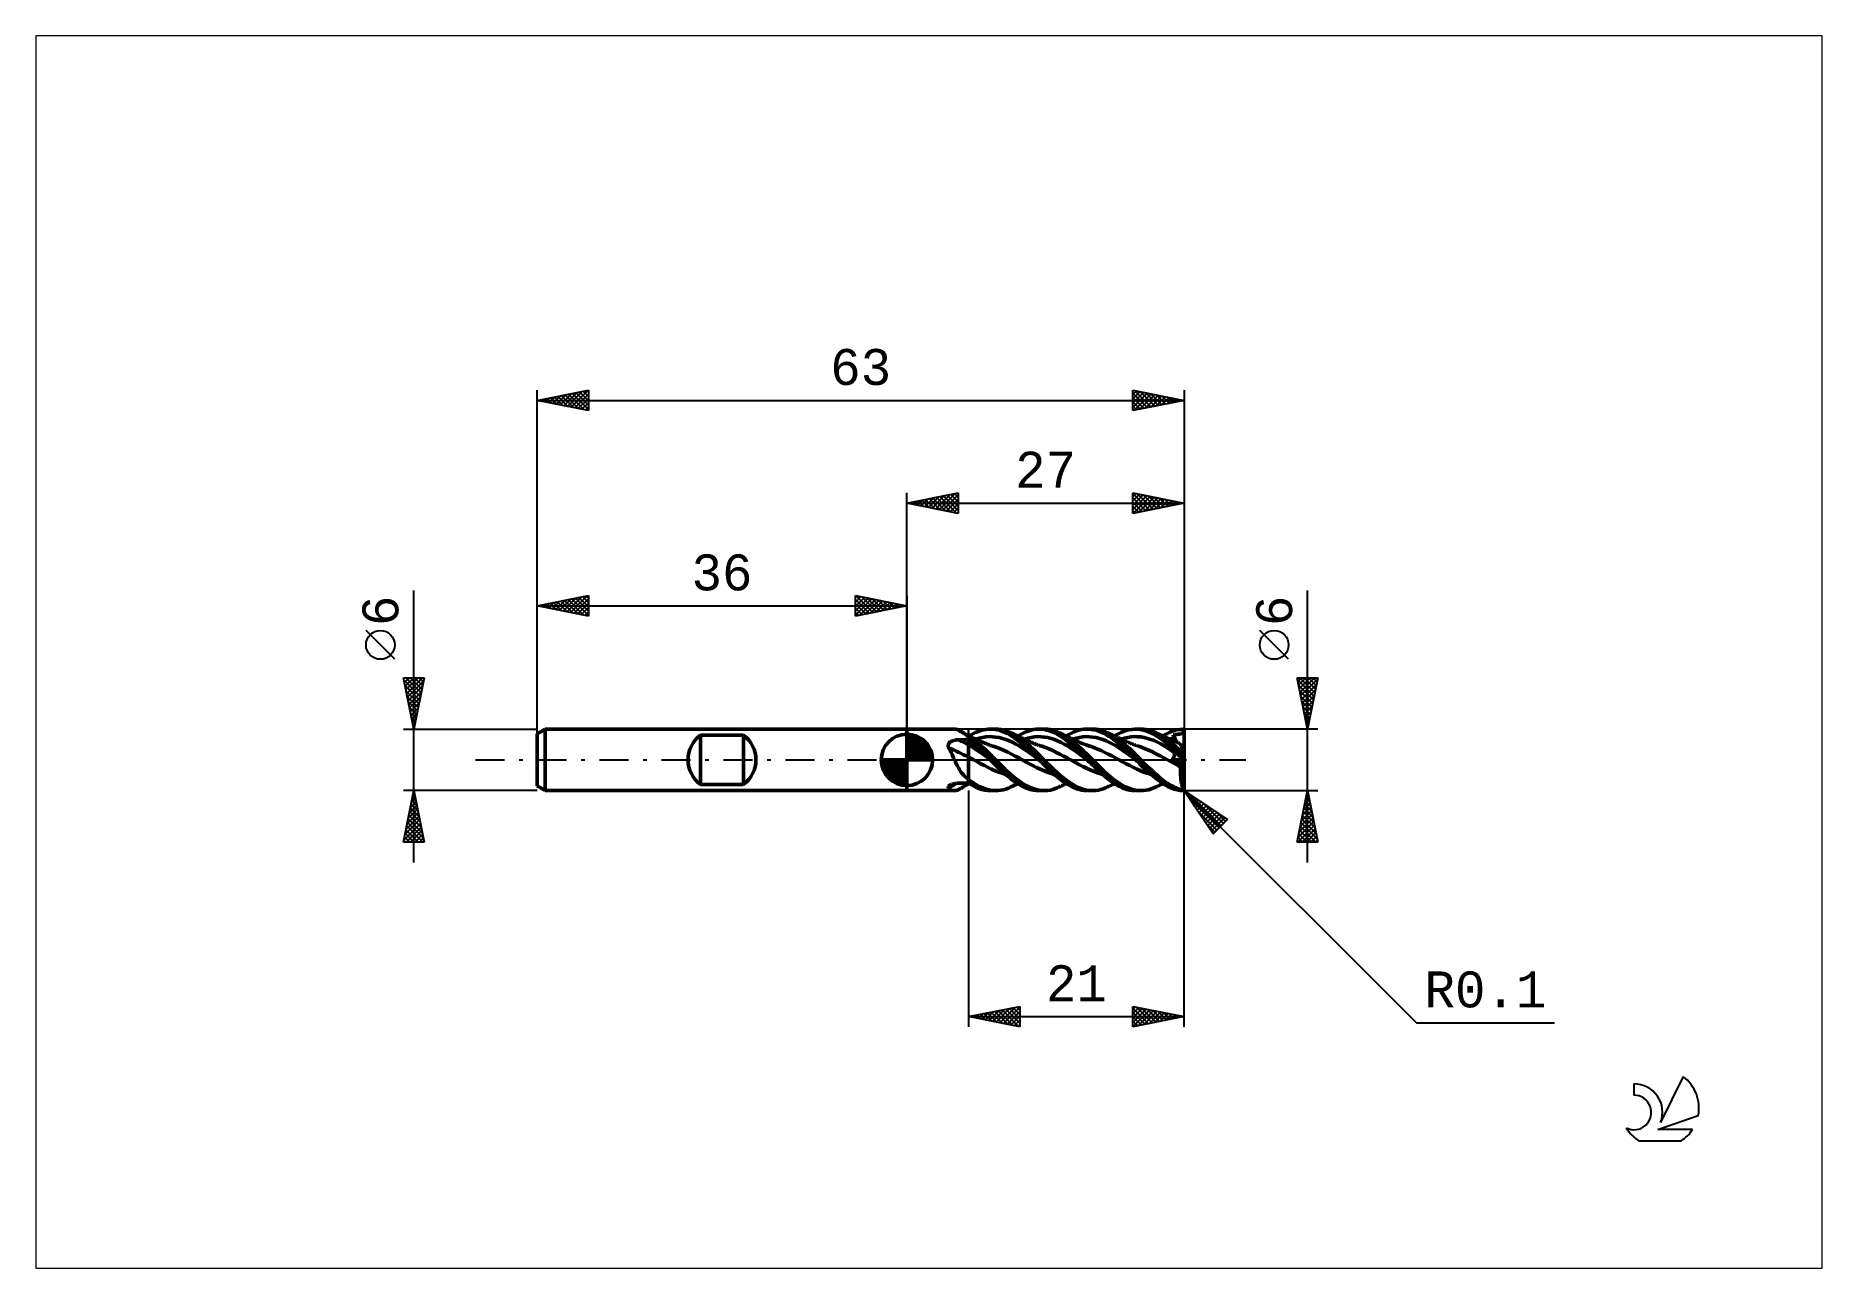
# Model space of a CAD drawing. Header units: millimetres. Extents: x -85 to 89, y -50 to 71.
import ezdxf
from ezdxf.enums import TextEntityAlignment as Align

# ---------------------------------------------------------------- set-up
doc = ezdxf.new("R2010")
doc.units = ezdxf.units.MM
doc.header["$LTSCALE"] = 7.1
doc.linetypes.add('LONGDASH_DASH', pattern=[0.85, 0.4, -0.2, 0.05, -0.2])
for name, color, linetype in [('1', 4, 'CONTINUOUS'), ('2', 7, 'CONTINUOUS'), ('4', 2, 'LONGDASH_DASH'), ('CUT', 1, 'CONTINUOUS'), ('INFTOTAL', 9, 'CONTINUOUS'), ('NOCUT', 7, 'CONTINUOUS'), ('SK1', 4, 'CONTINUOUS'), ('SK2', 7, 'CONTINUOUS'), ('SK4', 2, 'LONGDASH_DASH'), ('SK6', 5, 'CONTINUOUS')]:
    doc.layers.add(name, color=color, linetype=linetype)
doc.styles.get("Standard").update_dxf_attribs({"font": 'Monospac821 BT'})

msp = doc.modelspace()

# ---------------------------------------------------------------- texts
at = {"layer": '2', "color": 7, "linetype": 'CONTINUOUS', "lineweight": 25}
for s, p in [('27', (13.5, 26.5)), ('21', (16.5, -23.5)), ('R0.1', (56.31, -24.1))]:
    msp.add_text(s, height=3.5, dxfattribs=at).set_placement(p, align=Align.CENTER)
msp.add_text('6', height=3.5, rotation=90, dxfattribs=at).set_placement((37.5, 14.51), align=Align.CENTER)
at = {"layer": 'SK2', "color": 7, "linetype": 'CONTINUOUS', "lineweight": 25}
for s, p in [('63', (-4.5, 36.5)), ('36', (-18, 16.5))]:
    msp.add_text(s, height=3.5, dxfattribs=at).set_placement(p, align=Align.CENTER)
msp.add_text('6', height=3.5, rotation=90, dxfattribs=at).set_placement((-49.5, 14.51), align=Align.CENTER)

# ---------------------------------------------------------------- linework, layer by layer
at = {"layer": '1', "color": 4, "linetype": 'CONTINUOUS', "lineweight": 50}
for p, q in [((0, 3), (4.63, 3)), ((0, -3), (0, 3)), ((4.22, 1.74), (4.26, 1.76)), ((4.26, 1.76), (4.3, 1.79)), ((4.3, 1.79), (4.34, 1.81)), ((4.34, 1.81), (4.39, 1.83)), ((4.39, 1.83), (4.43, 1.85)), ((4.43, 1.85), (4.48, 1.86)), ((4.48, 1.86), (4.52, 1.88)), ((4.52, 1.88), (4.57, 1.89)), ((4.57, 1.89), (4.62, 1.91)), ((4.71, 2.99), (4.62, 3)), ((4.62, 1.91), (4.67, 1.92)), ((4.67, 1.92), (4.71, 1.93)), ((4.8, 2.98), (4.71, 2.99)), ((4.71, 1.93), (4.76, 1.93)), ((4.76, 1.93), (4.81, 1.94)), ((4.89, 2.95), (4.8, 2.98)), ((4.81, 1.94), (4.86, 1.95)), ((4.86, 1.95), (4.91, 1.95)), ((4.98, 2.91), (4.89, 2.95)), ((4.91, 1.95), (4.96, 1.95)), ((4.96, 1.95), (5.01, 1.95)), ((5.08, 2.86), (4.98, 2.91)), ((5.01, 1.95), (5.15, 1.96)), ((5.19, 2.81), (5.08, 2.86)), ((5.15, 1.96), (5.29, 1.96)), ((5.29, 2.74), (5.19, 2.81)), ((5.24, 2.78), (5.19, 2.81)), ((5.29, 2.75), (5.24, 2.78)), ((5.35, 2.72), (5.29, 2.75)), ((5.41, 2.68), (5.29, 2.74)), ((5.29, 1.96), (5.44, 1.96)), ((5.49, 2.64), (5.35, 2.72)), ((5.52, 2.6), (5.41, 2.68)), ((5.44, 1.96), (5.58, 1.96)), ((5.75, 2.5), (5.49, 2.64)), ((5.65, 2.53), (5.52, 2.6)), ((5.58, 1.96), (5.72, 1.97)), ((5.78, 2.45), (5.65, 2.53)), ((5.72, 1.97), (5.86, 1.97)), ((6, 2.36), (5.75, 2.5)), ((5.92, 2.36), (5.78, 2.45)), ((5.86, 1.97), (6, 1.97)), ((5.93, 2.35), (5.92, 2.36)), ((5.94, 2.35), (5.93, 2.35)), ((5.95, 2.34), (5.94, 2.35)), ((5.96, 2.33), (5.95, 2.34)), ((5.98, 2.32), (5.96, 2.33)), ((5.99, 2.31), (5.98, 2.32)), ((6, 2.3), (5.99, 2.31)), ((6.05, 2.33), (6, 2.36)), ((6, -2.36), (6, 2.36)), ((6.25, 2.14), (6, 2.31)), ((6.15, 1.86), (6, 1.97)), ((6.1, 2.31), (6.05, 2.33)), ((6.08, 2.32), (6.26, 2.43)), ((6.15, 2.28), (6.1, 2.31)), ((6.2, 2.26), (6.15, 2.28)), ((6.31, 1.72), (6.15, 1.86)), ((6.25, 2.23), (6.2, 2.26)), ((6.3, 2.21), (6.25, 2.23)), ((6.5, 1.95), (6.25, 2.14)), ((6.26, 2.43), (6.47, 2.55)), ((6.35, 2.18), (6.3, 2.21)), ((6.4, 2.16), (6.35, 2.18)), ((6.45, 2.14), (6.4, 2.16)), ((6.5, 2.11), (6.45, 2.14)), ((6.47, 2.55), (6.69, 2.66)), ((6.56, 2.08), (6.5, 2.11)), ((6.76, 1.74), (6.5, 1.95)), ((6.61, 2.06), (6.56, 2.08)), ((6.67, 2.03), (6.61, 2.06)), ((6.72, 2), (6.67, 2.03)), ((6.69, 2.66), (6.93, 2.76)), ((6.71, 2.01), (7.04, 2.11)), ((6.78, 1.98), (6.72, 2)), ((7.03, 1.53), (6.76, 1.74)), ((6.84, 1.95), (6.78, 1.98)), ((6.89, 1.93), (6.84, 1.95)), ((6.95, 1.9), (6.89, 1.93)), ((6.93, 2.76), (7.18, 2.85)), ((7, 1.88), (6.95, 1.9)), ((7.06, 1.85), (7, 1.88)), ((7.04, 2.11), (7.36, 2.18)), ((7.11, 1.83), (7.06, 1.85)), ((7.17, 1.81), (7.11, 1.83)), ((7.23, 1.78), (7.17, 1.81)), ((7.18, 2.85), (7.43, 2.91)), ((7.28, 1.76), (7.23, 1.78)), ((7.34, 1.73), (7.28, 1.76)), ((7.36, 2.18), (7.68, 2.23)), ((7.43, 2.91), (7.67, 2.96)), ((7.67, 2.96), (7.92, 2.99)), ((7.68, 2.23), (8.01, 2.26)), ((7.92, 2.99), (8.15, 3)), ((8.33, 2.25), (8.01, 2.26)), ((8.38, 2.99), (8.15, 3)), ((8.15, 3), (8.62, 3)), ((8.66, 2.22), (8.33, 2.25)), ((8.61, 2.96), (8.38, 2.99)), ((8.85, 2.92), (8.61, 2.96)), ((8.89, 2.99), (8.65, 3)), ((8.98, 2.17), (8.66, 2.22)), ((9.09, 2.85), (8.85, 2.92)), ((9.14, 2.96), (8.89, 2.99)), ((9.3, 2.09), (8.98, 2.17)), ((9.32, 2.77), (9.09, 2.85)), ((9.39, 2.91), (9.14, 2.96)), ((9.63, 1.99), (9.3, 2.09)), ((9.56, 2.67), (9.32, 2.77)), ((9.64, 2.84), (9.39, 2.91)), ((9.8, 2.56), (9.56, 2.67)), ((9.95, 1.86), (9.63, 1.99)), ((9.88, 2.75), (9.64, 2.84)), ((10.03, 2.43), (9.8, 2.56)), ((10.12, 2.64), (9.88, 2.75)), ((10.28, 1.71), (9.95, 1.86)), ((10.27, 2.28), (10.03, 2.43)), ((10.36, 2.52), (10.12, 2.64)), ((10.21, 2.6), (10.12, 2.64)), ((10.29, 2.56), (10.21, 2.6)), ((10.58, 2.06), (10.27, 2.28)), ((10.38, 2.52), (10.29, 2.56)), ((10.59, 2.38), (10.36, 2.52)), ((10.46, 2.47), (10.38, 2.52)), ((10.54, 2.44), (10.46, 2.47)), ((10.61, 2.4), (10.54, 2.44)), ((10.97, 1.76), (10.58, 2.06)), ((10.83, 2.23), (10.59, 2.38)), ((10.69, 2.36), (10.61, 2.4)), ((10.76, 2.33), (10.69, 2.36)), ((10.83, 2.29), (10.76, 2.33)), ((10.78, 2.32), (11.18, 2.54)), ((10.9, 2.26), (10.83, 2.29)), ((11.07, 2.06), (10.83, 2.23)), ((10.96, 2.23), (10.9, 2.26)), ((11.01, 2.21), (10.96, 2.23)), ((11.42, 1.38), (10.97, 1.76)), ((11.06, 2.18), (11.01, 2.21)), ((11.12, 2.16), (11.06, 2.18)), ((11.31, 1.88), (11.07, 2.06)), ((11.18, 2.13), (11.12, 2.16)), ((11.18, 2.54), (11.59, 2.73)), ((11.23, 2.1), (11.18, 2.13)), ((11.29, 2.08), (11.23, 2.1)), ((11.35, 2.05), (11.29, 2.08)), ((11.56, 1.69), (11.31, 1.88)), ((11.42, 2.02), (11.35, 2.05)), ((11.49, 1.99), (11.42, 2.02)), ((11.44, 2.01), (11.76, 2.11)), ((11.56, 1.95), (11.49, 1.99)), ((11.63, 1.92), (11.56, 1.95)), ((11.59, 2.73), (11.98, 2.87)), ((11.71, 1.89), (11.63, 1.92)), ((11.8, 1.85), (11.71, 1.89)), ((11.76, 2.11), (12.08, 2.18)), ((11.88, 1.81), (11.8, 1.85)), ((11.97, 1.77), (11.88, 1.81)), ((12.05, 1.74), (11.97, 1.77)), ((11.98, 2.87), (12.31, 2.95)), ((12.08, 2.18), (12.41, 2.23)), ((12.31, 2.95), (12.59, 2.99)), ((12.41, 2.23), (12.73, 2.26)), ((12.59, 2.99), (12.85, 3)), ((13.06, 2.25), (12.73, 2.26)), ((13.11, 2.99), (12.85, 3)), ((12.85, 3), (13.34, 3)), ((13.38, 2.22), (13.06, 2.25)), ((13.37, 2.96), (13.11, 2.99)), ((13.63, 2.9), (13.37, 2.96)), ((13.7, 2.17), (13.38, 2.22)), ((13.69, 2.98), (13.4, 3)), ((13.89, 2.83), (13.63, 2.9)), ((13.97, 2.94), (13.69, 2.98)), ((14.03, 2.09), (13.7, 2.17)), ((14.15, 2.73), (13.89, 2.83)), ((14.22, 2.88), (13.97, 2.94)), ((14.35, 1.98), (14.03, 2.09)), ((14.39, 2.62), (14.15, 2.73)), ((14.44, 2.8), (14.22, 2.88)), ((14.67, 1.85), (14.35, 1.98)), ((14.63, 2.49), (14.39, 2.62)), ((14.64, 2.72), (14.44, 2.8)), ((14.88, 2.34), (14.63, 2.49)), ((14.82, 2.64), (14.64, 2.72)), ((15, 1.7), (14.67, 1.85)), ((15.04, 2.53), (14.82, 2.64)), ((14.92, 2.59), (14.82, 2.64)), ((15.13, 2.18), (14.88, 2.34)), ((14.97, 2.57), (14.92, 2.59)), ((15.02, 2.55), (14.97, 2.57)), ((15.07, 2.52), (15.02, 2.55)), ((15.25, 2.41), (15.04, 2.53)), ((15.12, 2.5), (15.07, 2.52)), ((15.18, 2.47), (15.12, 2.5)), ((15.38, 2), (15.13, 2.18)), ((15.23, 2.45), (15.18, 2.47)), ((15.28, 2.42), (15.23, 2.45)), ((15.46, 2.28), (15.25, 2.41)), ((15.33, 2.4), (15.28, 2.42)), ((15.36, 2.38), (15.33, 2.4)), ((15.42, 2.36), (15.36, 2.38)), ((15.63, 1.81), (15.38, 2)), ((15.47, 2.33), (15.42, 2.36)), ((15.68, 2.14), (15.46, 2.28)), ((15.53, 2.3), (15.47, 2.33)), ((15.51, 2.32), (15.76, 2.47)), ((15.59, 2.28), (15.53, 2.3)), ((15.64, 2.25), (15.59, 2.28)), ((15.87, 1.61), (15.63, 1.81)), ((15.7, 2.23), (15.64, 2.25)), ((15.89, 1.99), (15.68, 2.14)), ((15.75, 2.2), (15.7, 2.23)), ((15.81, 2.17), (15.75, 2.2)), ((15.76, 2.47), (16.01, 2.6)), ((15.84, 2.16), (15.81, 2.17)), ((15.89, 2.13), (15.84, 2.16)), ((15.95, 2.11), (15.89, 2.13)), ((16.09, 1.83), (15.89, 1.99)), ((16, 2.09), (15.95, 2.11)), ((16.05, 2.06), (16, 2.09)), ((16.01, 2.6), (16.26, 2.72)), ((16.1, 2.04), (16.05, 2.06)), ((16.28, 1.68), (16.09, 1.83)), ((16.15, 2.01), (16.1, 2.04)), ((16.2, 1.99), (16.15, 2.01)), ((16.16, 2.01), (16.48, 2.11)), ((16.25, 1.96), (16.2, 1.99)), ((16.34, 1.92), (16.25, 1.96)), ((16.26, 2.72), (16.5, 2.81)), ((16.43, 1.88), (16.34, 1.92)), ((16.52, 1.84), (16.43, 1.88)), ((16.48, 2.11), (16.8, 2.19)), ((16.5, 2.81), (16.75, 2.89)), ((16.61, 1.8), (16.52, 1.84)), ((16.7, 1.76), (16.61, 1.8)), ((16.77, 1.73), (16.7, 1.76)), ((16.75, 2.89), (16.99, 2.95)), ((16.8, 2.19), (17.13, 2.24)), ((16.99, 2.95), (17.24, 2.98)), ((17.13, 2.24), (17.45, 2.26)), ((17.24, 2.98), (17.49, 3)), ((17.78, 2.25), (17.45, 2.26)), ((17.73, 3), (17.49, 3)), ((17.57, 3), (18.07, 3)), ((17.97, 2.97), (17.73, 3)), ((18.1, 2.22), (17.78, 2.25)), ((18.21, 2.93), (17.97, 2.97)), ((18.38, 2.98), (18.06, 3)), ((18.42, 2.17), (18.1, 2.22)), ((18.44, 2.88), (18.21, 2.93)), ((18.65, 2.94), (18.38, 2.98)), ((18.75, 2.08), (18.42, 2.17)), ((18.67, 2.8), (18.44, 2.88)), ((18.87, 2.89), (18.65, 2.94)), ((18.9, 2.71), (18.67, 2.8)), ((19.07, 1.98), (18.75, 2.08)), ((19.09, 2.82), (18.87, 2.89)), ((19.14, 2.59), (18.9, 2.71)), ((19.39, 1.85), (19.07, 1.98)), ((19.32, 2.74), (19.09, 2.82)), ((19.38, 2.47), (19.14, 2.59)), ((19.54, 2.64), (19.32, 2.74)), ((19.63, 2.32), (19.38, 2.47)), ((19.72, 1.7), (19.39, 1.85)), ((19.78, 2.52), (19.54, 2.64)), ((19.61, 2.61), (19.54, 2.64)), ((19.68, 2.57), (19.61, 2.61)), ((19.88, 2.16), (19.63, 2.32)), ((19.75, 2.54), (19.68, 2.57)), ((19.82, 2.51), (19.75, 2.54)), ((20.01, 2.39), (19.78, 2.52)), ((19.88, 2.48), (19.82, 2.51)), ((19.94, 2.45), (19.88, 2.48)), ((20.12, 1.99), (19.88, 2.16)), ((20, 2.43), (19.94, 2.45)), ((20.05, 2.4), (20, 2.43)), ((20.22, 2.26), (20.01, 2.39)), ((20.11, 2.37), (20.05, 2.4)), ((20.16, 2.35), (20.11, 2.37)), ((20.36, 1.8), (20.12, 1.99)), ((20.21, 2.32), (20.16, 2.35)), ((20.27, 2.3), (20.21, 2.32)), ((20.42, 2.13), (20.22, 2.26)), ((20.23, 2.32), (20.41, 2.43)), ((20.34, 2.26), (20.27, 2.3)), ((20.41, 2.23), (20.34, 2.26)), ((20.6, 1.6), (20.36, 1.8)), ((20.41, 2.43), (20.6, 2.54)), ((20.48, 2.19), (20.41, 2.23)), ((20.58, 2), (20.42, 2.13)), ((20.55, 2.16), (20.48, 2.19)), ((20.63, 2.12), (20.55, 2.16)), ((20.73, 1.88), (20.58, 2)), ((20.6, 2.54), (20.81, 2.65)), ((20.71, 2.08), (20.63, 2.12)), ((20.8, 2.04), (20.71, 2.08)), ((20.86, 1.78), (20.73, 1.88)), ((20.88, 2), (20.8, 2.04)), ((20.81, 2.65), (21.05, 2.75)), ((20.85, 2.01), (21.17, 2.11)), ((20.99, 1.67), (20.86, 1.78)), ((20.96, 1.96), (20.88, 2)), ((21.04, 1.92), (20.96, 1.96)), ((21.1, 1.89), (21.04, 1.92)), ((21.05, 2.75), (21.32, 2.85)), ((21.16, 1.87), (21.1, 1.89)), ((21.21, 1.85), (21.16, 1.87)), ((21.17, 2.11), (21.5, 2.18)), ((21.26, 1.83), (21.21, 1.85)), ((21.31, 1.8), (21.26, 1.83)), ((21.35, 1.78), (21.31, 1.8)), ((21.32, 2.85), (21.6, 2.92)), ((21.4, 1.76), (21.35, 1.78)), ((21.45, 1.74), (21.4, 1.76)), ((21.5, 1.72), (21.45, 1.74)), ((21.5, 2.18), (21.82, 2.23)), ((21.6, 2.92), (21.89, 2.97)), ((21.82, 2.23), (22.14, 2.26)), ((21.89, 2.97), (22.18, 3)), ((22.46, 2.25), (22.14, 2.26)), ((22.44, 3), (22.18, 3)), ((22.29, 3), (22.77, 3)), ((22.74, 2.97), (22.44, 3)), ((22.78, 2.23), (22.46, 2.25)), ((23.3, 2.83), (22.74, 2.97)), ((23.01, 2.99), (22.75, 3)), ((23.11, 2.17), (22.78, 2.23)), ((23.26, 2.96), (23.01, 2.99)), ((23.43, 2.09), (23.11, 2.17)), ((23.52, 2.91), (23.26, 2.96)), ((24.03, 2.51), (23.3, 2.83)), ((23.75, 1.99), (23.43, 2.09)), ((23.78, 2.83), (23.52, 2.91)), ((24.07, 1.87), (23.75, 1.99)), ((24.03, 2.74), (23.78, 2.83)), ((24.27, 2.64), (24.03, 2.74)), ((24.74, 2.05), (24.03, 2.51)), ((24.39, 1.72), (24.07, 1.87)), ((24.46, 2.54), (24.27, 2.64)), ((24.32, 2.61), (24.27, 2.64)), ((24.38, 2.58), (24.32, 2.61)), ((24.44, 2.56), (24.38, 2.58)), ((24.5, 2.53), (24.44, 2.56)), ((24.63, 2.45), (24.46, 2.54)), ((24.55, 2.5), (24.5, 2.53)), ((24.61, 2.47), (24.55, 2.5)), ((24.67, 2.44), (24.61, 2.47)), ((24.76, 2.36), (24.63, 2.45)), ((24.73, 2.42), (24.67, 2.44)), ((24.76, 2.4), (24.73, 2.42)), ((25.46, 1.47), (24.74, 2.05)), ((24.81, 2.37), (24.76, 2.4)), ((24.88, 2.28), (24.76, 2.36)), ((24.86, 2.35), (24.81, 2.37)), ((24.91, 2.32), (24.86, 2.35)), ((25, 2.2), (24.88, 2.28)), ((24.96, 2.3), (24.91, 2.32)), ((24.92, 2.32), (25.25, 2.51)), ((25.02, 2.27), (24.96, 2.3)), ((25.12, 2.12), (25, 2.2)), ((25.07, 2.25), (25.02, 2.27)), ((25.12, 2.22), (25.07, 2.25)), ((25.17, 2.2), (25.12, 2.22)), ((25.24, 2.04), (25.12, 2.12)), ((25.25, 2.16), (25.17, 2.2)), ((25.36, 1.95), (25.24, 2.04)), ((25.25, 2.51), (25.59, 2.68)), ((25.34, 2.11), (25.25, 2.16)), ((25.44, 2.07), (25.34, 2.11)), ((25.48, 1.86), (25.36, 1.95)), ((25.53, 2.03), (25.44, 2.07)), ((25.6, 1.76), (25.48, 1.86)), ((25.62, 1.99), (25.53, 2.03)), ((25.57, 2.01), (25.64, 2.03)), ((25.59, 2.68), (25.92, 2.81)), ((25.72, 1.66), (25.6, 1.76)), ((25.69, 1.95), (25.62, 1.99)), ((25.64, 2.03), (25.71, 2.06)), ((25.76, 1.92), (25.69, 1.95)), ((25.71, 2.06), (25.79, 2.08)), ((25.84, 1.89), (25.76, 1.92)), ((25.79, 2.08), (25.86, 2.1)), ((25.91, 1.86), (25.84, 1.89)), ((25.86, 2.1), (25.93, 2.12)), ((25.99, 1.82), (25.91, 1.86)), ((25.92, 2.81), (26.26, 2.91)), ((25.92, 2.44), (25.99, 2.45)), ((25.94, 2.4), (25.92, 2.44)), ((26.25, 1.71), (25.92, 2.44)), ((25.93, 2.12), (26, 2.14)), ((25.95, 2.36), (25.94, 2.4)), ((25.96, 2.31), (25.95, 2.36)), ((25.97, 2.27), (25.96, 2.31)), ((25.98, 2.22), (25.97, 2.27)), ((25.99, 2.18), (25.98, 2.22)), ((25.99, 2.45), (26.06, 2.46)), ((26, 2.14), (25.99, 2.18)), ((26.06, 1.79), (25.99, 1.82)), ((26.01, 2.1), (26, 2.14)), ((26.02, 2.06), (26.01, 2.1)), ((26.03, 2.02), (26.02, 2.06)), ((26.04, 1.99), (26.03, 2.02)), ((26.04, 1.95), (26.04, 1.99)), ((26.05, 1.92), (26.04, 1.95)), ((26.05, 1.89), (26.05, 1.92)), ((26.05, 1.86), (26.05, 1.89)), ((26.05, 1.83), (26.05, 1.86)), ((26.05, 1.8), (26.05, 1.83)), ((26.06, 2.46), (26.13, 2.47)), ((26.12, 1.77), (26.06, 1.79)), ((26.17, 1.75), (26.12, 1.77)), ((26.13, 2.47), (26.21, 2.48)), ((26.22, 1.72), (26.17, 1.75)), ((26.21, 2.48), (26.28, 2.48)), ((26.26, 2.91), (26.59, 2.97)), ((26.28, 2.48), (26.36, 2.49)), ((26.36, 2.49), (26.42, 2.49)), ((26.42, 2.49), (26.5, 2.5)), ((26.5, 2.5), (26.58, 2.51)), ((26.58, 2.51), (26.65, 2.52)), ((26.59, 2.97), (26.9, 3)), ((26.65, 2.52), (26.72, 2.53)), ((26.72, 2.53), (26.78, 2.56)), ((26.78, 2.56), (26.83, 2.59)), ((26.83, 2.59), (26.86, 2.62)), ((26.86, 2.62), (26.88, 2.65)), ((26.88, 2.65), (26.9, 2.68)), ((26.91, 3), (26.9, 3)), ((26.9, 2.68), (26.91, 2.71)), ((26.92, 3), (26.91, 3)), ((26.91, 3), (26.91, 3)), ((26.91, 2.71), (26.93, 2.75)), ((26.93, 2.99), (26.92, 3)), ((26.92, 3), (26.92, 3)), ((26.94, 2.99), (26.93, 2.99)), ((26.93, 2.75), (26.94, 2.79)), ((26.95, 2.99), (26.94, 2.99)), ((26.94, 2.99), (26.94, 2.99)), ((26.94, 2.79), (26.95, 2.83)), ((26.95, 2.98), (26.95, 2.99)), ((26.96, 2.98), (26.95, 2.98)), ((26.95, 2.88), (26.96, 2.92)), ((26.95, 2.83), (26.95, 2.88)), ((26.97, 2.98), (26.96, 2.98)), ((26.96, 2.92), (26.97, 2.98)), ((26.97, 2.97), (26.97, 2.98)), ((26.98, 2.96), (26.97, 2.97)), ((26.97, 2.97), (26.97, 2.97)), ((26.97, 2.97), (26.97, 2.97)), ((26.98, 2.95), (26.98, 2.96)), ((26.98, 2.96), (26.98, 2.96)), ((26.98, 2.96), (26.98, 2.96)), ((26.99, 2.95), (26.98, 2.95)), ((26.99, 2.94), (26.99, 2.95)), ((26.99, 2.93), (26.99, 2.94)), ((26.99, 2.94), (26.99, 2.94)), ((26.99, 2.94), (26.99, 2.94)), ((27, 2.93), (26.99, 2.93)), ((27, 2.92), (27, 2.93)), ((27, 2.91), (27, 2.92)), ((27, 2.92), (27, 2.92)), ((27, 2.9), (27, 2.91)), ((27, 2.91), (27, 2.91)), ((27, 2.9), (27, 2.9)), ((27, 0.41), (27, 2.9)), ((4.02, 1.41), (4.03, 1.46)), ((4.02, 1.37), (4.02, 1.41)), ((4.02, 1.33), (4.02, 1.37)), ((4.03, 1.28), (4.02, 1.33)), ((4.03, 1.46), (4.04, 1.5)), ((4.04, 1.24), (4.03, 1.28)), ((4.04, 1.5), (4.05, 1.54)), ((4.06, 1.2), (4.04, 1.24)), ((4.05, 1.54), (4.07, 1.58)), ((4.14, 1.03), (4.06, 1.2)), ((4.07, 1.58), (4.1, 1.61)), ((4.1, 1.61), (4.12, 1.65)), ((4.12, 1.65), (4.16, 1.68)), ((4.23, 0.87), (4.14, 1.03)), ((4.16, 1.68), (4.19, 1.71)), ((4.19, 1.71), (4.22, 1.74)), ((4.31, 0.7), (4.23, 0.87)), ((4.39, 0.53), (4.31, 0.7)), ((4.47, 0.35), (4.39, 0.53)), ((4.55, 0.18), (4.47, 0.35)), ((4.63, 0), (4.55, 0.18)), ((6.36, 1.26), (6, 1.48)), ((6.09, 0.23), (6, 0.28)), ((6.17, 0.18), (6.09, 0.23)), ((6.26, 0.13), (6.17, 0.18)), ((6.34, 0.09), (6.26, 0.13)), ((6.48, 1.57), (6.31, 1.72)), ((6.43, 0.04), (6.34, 0.09)), ((6.72, 1.02), (6.36, 1.26)), ((6.51, -0.01), (6.43, 0.04)), ((6.68, 1.4), (6.48, 1.57)), ((6.89, 1.22), (6.68, 1.4)), ((7.08, 0.78), (6.72, 1.02)), ((7.1, 1.02), (6.89, 1.22)), ((7.29, 1.3), (7.03, 1.53)), ((7.44, 0.52), (7.08, 0.78)), ((7.31, 0.83), (7.1, 1.02)), ((7.55, 1.06), (7.29, 1.3)), ((7.52, 0.62), (7.31, 0.83)), ((7.42, 1.7), (7.34, 1.73)), ((7.51, 1.66), (7.42, 1.7)), ((7.8, 0.26), (7.44, 0.52)), ((7.6, 1.63), (7.51, 1.66)), ((7.73, 0.42), (7.52, 0.62)), ((7.82, 0.82), (7.55, 1.06)), ((7.69, 1.59), (7.6, 1.63)), ((7.78, 1.55), (7.69, 1.59)), ((7.94, 0.21), (7.73, 0.42)), ((7.85, 1.53), (7.78, 1.55)), ((8.17, -0.02), (7.8, 0.26)), ((8.05, 0.58), (7.82, 0.82)), ((7.92, 1.5), (7.85, 1.53)), ((8, 1.47), (7.92, 1.5)), ((8.15, 0), (7.94, 0.21)), ((8.08, 1.44), (8, 1.47)), ((8.26, 0.37), (8.05, 0.58)), ((8.15, 1.41), (8.08, 1.44)), ((8.23, 1.38), (8.15, 1.41)), ((8.15, 0), (8.15, 0)), ((8.32, 1.35), (8.23, 1.38)), ((8.45, 0.18), (8.26, 0.37)), ((8.41, 1.32), (8.32, 1.35)), ((8.77, 1.19), (8.41, 1.32)), ((8.62, 0), (8.45, 0.18)), ((9.1, -0.47), (8.62, 0)), ((9.12, 1.06), (8.77, 1.19)), ((9.47, 0.91), (9.12, 1.06)), ((9.82, 0.74), (9.47, 0.91)), ((10.17, 0.56), (9.82, 0.74)), ((10.53, 0.37), (10.17, 0.56)), ((10.6, 1.54), (10.28, 1.71)), ((10.88, 0.18), (10.53, 0.37)), ((10.92, 1.35), (10.6, 1.54)), ((11.23, -0.01), (10.88, 0.18)), ((11.25, 1.15), (10.92, 1.35)), ((11.57, 0.94), (11.25, 1.15)), ((11.86, 0.98), (11.42, 1.38)), ((11.8, 1.49), (11.56, 1.69)), ((11.9, 0.72), (11.57, 0.94)), ((12.03, 1.28), (11.8, 1.49)), ((12.25, 0.61), (11.86, 0.98)), ((12.22, 0.48), (11.9, 0.72)), ((12.25, 1.08), (12.03, 1.28)), ((12.13, 1.7), (12.05, 1.74)), ((12.19, 1.68), (12.13, 1.7)), ((12.24, 1.65), (12.19, 1.68)), ((12.54, 0.23), (12.22, 0.48)), ((12.29, 1.63), (12.24, 1.65)), ((12.44, 0.89), (12.25, 1.08)), ((12.56, 0.3), (12.25, 0.61)), ((12.34, 1.61), (12.29, 1.63)), ((12.38, 1.59), (12.34, 1.61)), ((12.43, 1.57), (12.38, 1.59)), ((12.48, 1.55), (12.43, 1.57)), ((12.62, 0.71), (12.44, 0.89)), ((12.53, 1.53), (12.48, 1.55)), ((12.57, 1.52), (12.53, 1.53)), ((12.87, -0.02), (12.54, 0.23)), ((12.85, 0), (12.56, 0.3)), ((12.62, 1.5), (12.57, 1.52)), ((12.69, 1.47), (12.62, 1.5)), ((12.8, 0.53), (12.62, 0.71)), ((12.74, 1.45), (12.69, 1.47)), ((12.8, 1.43), (12.74, 1.45)), ((12.85, 1.41), (12.8, 1.43)), ((12.98, 0.36), (12.8, 0.53)), ((12.91, 1.39), (12.85, 1.41)), ((12.85, 0), (12.85, 0)), ((12.96, 1.37), (12.91, 1.39)), ((13.02, 1.35), (12.96, 1.37)), ((13.16, 0.18), (12.98, 0.36)), ((13.07, 1.34), (13.02, 1.35)), ((13.13, 1.32), (13.07, 1.34)), ((13.48, 1.2), (13.13, 1.32)), ((13.34, 0), (13.16, 0.18)), ((14.31, -0.94), (13.34, 0)), ((13.83, 1.06), (13.48, 1.2)), ((14.19, 0.91), (13.83, 1.06)), ((14.54, 0.73), (14.19, 0.91)), ((14.89, 0.55), (14.54, 0.73)), ((15.25, 0.37), (14.89, 0.55)), ((15.32, 1.53), (15, 1.7)), ((15.6, 0.18), (15.25, 0.37)), ((15.65, 1.35), (15.32, 1.53)), ((15.95, -0.01), (15.6, 0.18)), ((15.97, 1.15), (15.65, 1.35)), ((16.12, 1.4), (15.87, 1.61)), ((16.29, 0.93), (15.97, 1.15)), ((16.36, 1.18), (16.12, 1.4)), ((16.44, 1.54), (16.28, 1.68)), ((16.62, 0.7), (16.29, 0.93)), ((16.6, 0.95), (16.36, 1.18)), ((16.59, 1.4), (16.44, 1.54)), ((16.73, 1.28), (16.59, 1.4)), ((16.84, 0.72), (16.6, 0.95)), ((16.94, 0.46), (16.62, 0.7)), ((16.86, 1.16), (16.73, 1.28)), ((16.83, 1.7), (16.77, 1.73)), ((16.91, 1.67), (16.83, 1.7)), ((17.08, 0.48), (16.84, 0.72)), ((16.99, 1.03), (16.86, 1.16)), ((16.99, 1.63), (16.91, 1.67)), ((17.27, 0.22), (16.94, 0.46)), ((17.07, 1.6), (16.99, 1.63)), ((17.13, 0.91), (16.99, 1.03)), ((17.15, 1.57), (17.07, 1.6)), ((17.33, 0.24), (17.08, 0.48)), ((17.26, 0.78), (17.13, 0.91)), ((17.19, 1.55), (17.15, 1.57)), ((17.24, 1.53), (17.19, 1.55)), ((17.29, 1.52), (17.24, 1.53)), ((17.4, 0.65), (17.26, 0.78)), ((17.59, -0.02), (17.27, 0.22)), ((17.34, 1.5), (17.29, 1.52)), ((17.57, 0), (17.33, 0.24)), ((17.4, 1.47), (17.34, 1.5)), ((17.46, 1.45), (17.4, 1.47)), ((17.53, 0.52), (17.4, 0.65)), ((17.53, 1.43), (17.46, 1.45)), ((17.59, 1.41), (17.53, 1.43)), ((17.67, 0.39), (17.53, 0.52)), ((17.57, 0), (17.57, 0)), ((17.66, 1.38), (17.59, 1.41)), ((17.72, 1.36), (17.66, 1.38)), ((17.8, 0.26), (17.67, 0.39)), ((17.79, 1.34), (17.72, 1.36)), ((17.85, 1.32), (17.79, 1.34)), ((17.94, 0.13), (17.8, 0.26)), ((18.2, 1.2), (17.85, 1.32)), ((18.07, 0), (17.94, 0.13)), ((19.15, -1.07), (18.07, 0)), ((18.55, 1.05), (18.2, 1.2)), ((18.9, 0.9), (18.55, 1.05)), ((19.25, 0.73), (18.9, 0.9)), ((19.6, 0.56), (19.25, 0.73)), ((19.96, 0.38), (19.6, 0.56)), ((20.04, 1.54), (19.72, 1.7)), ((20.31, 0.19), (19.96, 0.38)), ((20.37, 1.35), (20.04, 1.54)), ((20.66, -0.01), (20.31, 0.19)), ((20.69, 1.14), (20.37, 1.35)), ((20.87, 1.35), (20.6, 1.6)), ((21.01, 0.92), (20.69, 1.14)), ((21.19, 1.06), (20.87, 1.35)), ((21.12, 1.56), (20.99, 1.67)), ((21.34, 0.69), (21.01, 0.92)), ((21.26, 1.44), (21.12, 1.56)), ((21.56, 0.72), (21.19, 1.06)), ((21.39, 1.33), (21.26, 1.44)), ((21.66, 0.46), (21.34, 0.69)), ((21.52, 1.21), (21.39, 1.33)), ((21.55, 1.7), (21.5, 1.72)), ((21.66, 1.09), (21.52, 1.21)), ((21.6, 1.68), (21.55, 1.7)), ((21.93, 0.36), (21.56, 0.72)), ((21.66, 1.65), (21.6, 1.68)), ((21.72, 1.63), (21.66, 1.65)), ((21.79, 0.97), (21.66, 1.09)), ((21.98, 0.23), (21.66, 0.46)), ((21.77, 1.61), (21.72, 1.63)), ((21.83, 1.59), (21.77, 1.61)), ((21.92, 0.84), (21.79, 0.97)), ((21.88, 1.57), (21.83, 1.59)), ((21.94, 1.54), (21.88, 1.57)), ((22.05, 0.72), (21.92, 0.84)), ((22.29, 0), (21.93, 0.36)), ((22, 1.52), (21.94, 1.54)), ((22.31, -0.02), (21.98, 0.23)), ((22.05, 1.5), (22, 1.52)), ((22.11, 1.48), (22.05, 1.5)), ((22.18, 0.6), (22.05, 0.72)), ((22.16, 1.46), (22.11, 1.48)), ((22.22, 1.44), (22.16, 1.46)), ((22.3, 0.48), (22.18, 0.6)), ((22.27, 1.42), (22.22, 1.44)), ((22.33, 1.4), (22.27, 1.42)), ((22.29, 0), (22.29, 0)), ((22.41, 0.37), (22.3, 0.48)), ((22.39, 1.38), (22.33, 1.4)), ((22.44, 1.36), (22.39, 1.38)), ((22.51, 0.26), (22.41, 0.37)), ((22.5, 1.34), (22.44, 1.36)), ((22.56, 1.32), (22.5, 1.34)), ((22.61, 0.17), (22.51, 0.26)), ((22.91, 1.19), (22.56, 1.32)), ((22.69, 0.08), (22.61, 0.17)), ((22.77, 0), (22.69, 0.08)), ((23.07, -0.31), (22.77, 0)), ((23.26, 1.05), (22.91, 1.19)), ((23.61, 0.9), (23.26, 1.05)), ((23.96, 0.74), (23.61, 0.9)), ((24.31, 0.56), (23.96, 0.74)), ((24.66, 0.38), (24.31, 0.56)), ((24.72, 1.55), (24.39, 1.72)), ((25.01, 0.18), (24.66, 0.38)), ((25.04, 1.36), (24.72, 1.55)), ((25.36, -0.01), (25.01, 0.18)), ((25.36, 1.16), (25.04, 1.36)), ((25.68, 0.95), (25.36, 1.16)), ((26.19, 0.8), (25.46, 1.47)), ((26, 0.73), (25.68, 0.95)), ((25.84, 1.56), (25.72, 1.66)), ((25.83, 0.01), (25.85, 0.04)), ((25.94, -0.05), (25.83, 0.01)), ((26.99, 0), (25.83, 0.01)), ((25.96, 1.46), (25.84, 1.56)), ((25.85, 0.04), (25.87, 0.07)), ((25.87, 0.07), (25.9, 0.1)), ((25.9, 0.1), (25.92, 0.13)), ((25.94, 0.89), (25.92, 0.91)), ((25.99, 0.85), (25.92, 0.91)), ((25.92, 0.13), (25.94, 0.16)), ((25.95, 0.86), (25.94, 0.89)), ((25.94, 0.16), (25.95, 0.19)), ((25.96, 0.83), (25.95, 0.86)), ((25.95, 0.19), (25.97, 0.22)), ((26.08, 1.36), (25.96, 1.46)), ((25.97, 0.81), (25.96, 0.83)), ((25.98, 0.78), (25.97, 0.81)), ((25.97, 0.22), (25.98, 0.25)), ((25.99, 0.76), (25.98, 0.78)), ((25.98, 0.25), (26, 0.28)), ((26.06, 0.79), (25.99, 0.85)), ((26, 0.73), (25.99, 0.76)), ((26.01, 0.71), (26, 0.73)), ((26, 0.28), (26.01, 0.31)), ((26.02, 0.69), (26.01, 0.71)), ((26.01, 0.31), (26.02, 0.34)), ((26.03, 0.67), (26.02, 0.69)), ((26.02, 0.34), (26.03, 0.37)), ((26.03, 0.65), (26.03, 0.67)), ((26.04, 0.62), (26.03, 0.65)), ((26.03, 0.4), (26.04, 0.42)), ((26.03, 0.37), (26.03, 0.4)), ((26.04, 0.6), (26.04, 0.62)), ((26.05, 0.58), (26.04, 0.6)), ((26.04, 0.45), (26.05, 0.48)), ((26.04, 0.42), (26.04, 0.45)), ((26.05, 0.55), (26.05, 0.58)), ((26.05, 0.53), (26.05, 0.55)), ((26.05, 0.5), (26.05, 0.53)), ((26.05, 0.48), (26.05, 0.5)), ((26.13, 0.73), (26.06, 0.79)), ((26.2, 1.25), (26.08, 1.36)), ((26.21, 0.67), (26.13, 0.73)), ((26.9, 0.09), (26.19, 0.8)), ((26.31, 1.15), (26.2, 1.25)), ((26.28, 0.61), (26.21, 0.67)), ((26.27, 1.7), (26.22, 1.72)), ((26.33, 1.68), (26.27, 1.7)), ((26.36, 0.54), (26.28, 0.61)), ((26.42, 1.05), (26.31, 1.15)), ((26.39, 1.65), (26.33, 1.68)), ((26.42, 0.49), (26.36, 0.54)), ((26.45, 1.63), (26.39, 1.65)), ((26.52, 0.96), (26.42, 1.05)), ((26.5, 0.42), (26.42, 0.49)), ((26.51, 1.6), (26.45, 1.63)), ((26.58, 0.36), (26.5, 0.42)), ((26.57, 1.58), (26.51, 1.6)), ((26.61, 0.87), (26.52, 0.96)), ((26.63, 1.55), (26.57, 1.58)), ((26.65, 0.29), (26.58, 0.36)), ((26.69, 0.79), (26.61, 0.87)), ((26.63, 1.55), (26.63, 1.55)), ((26.63, 1.53), (26.63, 1.55)), ((26.64, 1.51), (26.63, 1.53)), ((26.65, 1.47), (26.64, 1.51)), ((26.67, 1.43), (26.65, 1.47)), ((26.72, 0.24), (26.65, 0.29)), ((26.69, 1.38), (26.67, 1.43)), ((26.71, 1.31), (26.69, 1.38)), ((26.77, 0.71), (26.69, 0.79)), ((26.73, 1.24), (26.71, 1.31)), ((26.78, 0.18), (26.72, 0.24)), ((26.75, 1.16), (26.73, 1.24)), ((26.78, 1.08), (26.75, 1.16)), ((26.84, 0.64), (26.77, 0.71)), ((26.81, 0.98), (26.78, 1.08)), ((26.83, 0.14), (26.78, 0.18)), ((26.85, 0.88), (26.81, 0.98)), ((26.86, 0.11), (26.83, 0.14)), ((26.9, 0.58), (26.84, 0.64)), ((26.88, 0.77), (26.85, 0.88)), ((26.88, 0.1), (26.86, 0.11)), ((26.92, 0.66), (26.88, 0.77)), ((26.9, 0.08), (26.88, 0.1)), ((26.9, 0.57), (26.9, 0.58)), ((26.9, 0.09), (26.9, 0.58)), ((26.9, 0.57), (26.9, 0.57)), ((26.91, 0.57), (26.9, 0.57)), ((26.91, 0.08), (26.9, 0.09)), ((26.91, 0.07), (26.9, 0.08)), ((26.91, 0.57), (26.91, 0.57)), ((26.91, 0.57), (26.91, 0.57)), ((26.91, 0.56), (26.91, 0.57)), ((26.92, 0.56), (26.91, 0.56)), ((26.92, 0.07), (26.91, 0.08)), ((26.91, 0.08), (26.91, 0.08)), ((26.93, 0.06), (26.91, 0.07)), ((26.96, 0.55), (26.92, 0.66)), ((26.92, 0.56), (26.92, 0.56)), ((26.92, 0.56), (26.92, 0.56)), ((26.92, 0.56), (26.92, 0.56)), ((26.92, 0.56), (26.92, 0.56)), ((26.93, 0.55), (26.92, 0.56)), ((26.92, 0.07), (26.92, 0.07)), ((26.93, 0.06), (26.92, 0.07)), ((26.93, 0.55), (26.93, 0.55)), ((26.93, 0.55), (26.93, 0.55)), ((26.93, 0.55), (26.93, 0.55)), ((26.94, 0.55), (26.93, 0.55)), ((26.94, 0.05), (26.93, 0.06)), ((26.94, 0.05), (26.93, 0.06)), ((26.94, 0.55), (26.94, 0.55)), ((26.94, 0.55), (26.94, 0.55)), ((26.95, 0.55), (26.94, 0.55)), ((26.94, 0.05), (26.94, 0.05)), ((26.95, 0.04), (26.94, 0.05)), ((26.95, 0.04), (26.94, 0.05)), ((26.95, 0.55), (26.95, 0.55)), ((26.95, 0.55), (26.95, 0.55)), ((26.95, 0.55), (26.95, 0.55)), ((26.95, 0.55), (26.96, 0.55)), ((26.95, 0.03), (26.95, 0.04)), ((26.95, 0.03), (26.95, 0.04)), ((26.96, 0.03), (26.95, 0.03)), ((26.96, 0.03), (26.95, 0.03)), ((26.96, 0.54), (26.96, 0.55)), ((26.96, 0.53), (26.96, 0.54)), ((26.96, 0.52), (26.96, 0.53)), ((26.96, 0.53), (26.96, 0.53)), ((26.97, 0.51), (26.96, 0.52)), ((26.97, 0.02), (26.96, 0.03)), ((26.97, 0.02), (26.96, 0.03)), ((26.97, 0.5), (26.97, 0.51)), ((26.97, 0.49), (26.97, 0.5)), ((26.97, 0.5), (26.97, 0.5)), ((26.98, 0.48), (26.97, 0.49)), ((26.97, 0.02), (26.97, 0.02)), ((26.97, 0.02), (26.97, 0.02)), ((26.97, 0.02), (26.97, 0.02)), ((26.98, 0.01), (26.97, 0.02)), ((26.98, 0.48), (26.98, 0.48)), ((26.98, 0.47), (26.98, 0.48)), ((26.98, 0.46), (26.98, 0.47)), ((26.98, 0.46), (26.98, 0.46)), ((26.99, 0.45), (26.98, 0.46)), ((26.98, 0.01), (26.98, 0.01)), ((26.98, 0.01), (26.98, 0.01)), ((26.99, 0.01), (26.98, 0.01)), ((26.98, 0.01), (26.98, 0.01)), ((26.99, 0.44), (26.99, 0.45)), ((26.99, 0.44), (26.99, 0.44)), ((26.99, 0.43), (26.99, 0.44)), ((26.99, 0.43), (26.99, 0.43)), ((27, 0.42), (26.99, 0.43)), ((26.99, 0), (26.99, 0.01)), ((26.99, 0), (26.99, 0)), ((26.99, 0), (26.99, 0)), ((26.99, 0), (26.99, 0)), ((27, 0.42), (27, 0.42)), ((27, 0.41), (27, 0.42)), ((27, 0.41), (27, 0.41)), ((27, 0.41), (27, 0.41)), ((27, -2.9), (27, 0.41)), ((4.72, -0.2), (4.63, 0)), ((4.81, -0.39), (4.72, -0.2)), ((4.91, -0.58), (4.81, -0.39)), ((5.01, -0.77), (4.91, -0.58)), ((5.12, -0.95), (5.01, -0.77)), ((5.23, -1.12), (5.12, -0.95)), ((5.35, -1.29), (5.23, -1.12)), ((5.48, -1.44), (5.35, -1.29)), ((5.62, -1.59), (5.48, -1.44)), ((5.76, -1.72), (5.62, -1.59)), ((5.92, -1.85), (5.76, -1.72)), ((6.86, -0.2), (6.51, -0.01)), ((7.21, -0.38), (6.86, -0.2)), ((7.55, -0.56), (7.21, -0.38)), ((7.9, -0.73), (7.55, -0.56)), ((8.24, -0.9), (7.9, -0.73)), ((8.15, -0.01), (8.15, 0)), ((8.16, -0.01), (8.15, -0.01)), ((8.17, -0.02), (8.16, -0.01)), ((8.37, -0.22), (8.17, -0.02)), ((8.59, -1.06), (8.24, -0.9)), ((8.57, -0.43), (8.37, -0.22)), ((8.78, -0.64), (8.57, -0.43)), ((8.94, -1.19), (8.59, -1.06)), ((8.99, -0.84), (8.78, -0.64)), ((9.28, -1.31), (8.94, -1.19)), ((9.2, -1.03), (8.99, -0.84)), ((9.58, -0.93), (9.1, -0.47)), ((9.41, -1.23), (9.2, -1.03)), ((9.63, -1.42), (9.28, -1.31)), ((9.62, -1.41), (9.41, -1.23)), ((10.05, -1.36), (9.58, -0.93)), ((9.83, -1.59), (9.62, -1.41)), ((10.04, -1.76), (9.83, -1.59)), ((10.51, -1.76), (10.05, -1.36)), ((11.23, -0.01), (11.23, -0.01)), ((11.23, -0.01), (11.23, -0.01)), ((11.23, -0.01), (11.23, -0.01)), ((11.58, -0.19), (11.23, -0.01)), ((11.61, -0.21), (11.23, -0.01)), ((11.23, -0.01), (11.23, -0.01)), ((11.23, -0.01), (11.23, -0.01)), ((11.92, -0.38), (11.58, -0.19)), ((11.98, -0.41), (11.61, -0.21)), ((12.27, -0.56), (11.92, -0.38)), ((12.35, -0.61), (11.98, -0.41)), ((12.61, -0.74), (12.27, -0.56)), ((12.74, -0.8), (12.35, -0.61)), ((12.96, -0.9), (12.61, -0.74)), ((13.14, -0.98), (12.74, -0.8)), ((12.85, -0.01), (12.85, 0)), ((12.86, -0.01), (12.85, -0.01)), ((12.86, -0.01), (12.86, -0.01)), ((12.87, -0.02), (12.86, -0.01)), ((12.86, -0.01), (12.86, -0.01)), ((13.12, -0.27), (12.87, -0.02)), ((13.3, -1.05), (12.96, -0.9)), ((13.37, -0.51), (13.12, -0.27)), ((13.54, -1.15), (13.14, -0.98)), ((13.65, -1.19), (13.3, -1.05)), ((13.63, -0.76), (13.37, -0.51)), ((13.94, -1.29), (13.54, -1.15)), ((13.88, -1), (13.63, -0.76)), ((13.99, -1.31), (13.65, -1.19)), ((14.13, -1.23), (13.88, -1)), ((14.33, -1.41), (13.94, -1.29)), ((14.34, -1.42), (13.99, -1.31)), ((14.38, -1.45), (14.13, -1.23)), ((15.01, -1.58), (14.31, -0.94)), ((14.61, -1.66), (14.38, -1.45)), ((14.85, -1.86), (14.61, -1.66)), ((15.69, -2.11), (15.01, -1.58)), ((16.3, -0.2), (15.95, -0.01)), ((16.34, -0.22), (15.95, -0.01)), ((16.64, -0.39), (16.3, -0.2)), ((16.73, -0.44), (16.34, -0.22)), ((16.98, -0.57), (16.64, -0.39)), ((17.12, -0.64), (16.73, -0.44)), ((17.32, -0.74), (16.98, -0.57)), ((17.51, -0.82), (17.12, -0.64)), ((17.67, -0.9), (17.32, -0.74)), ((17.9, -1), (17.51, -0.82)), ((17.58, -0.01), (17.57, 0)), ((17.58, -0.01), (17.58, -0.01)), ((17.59, -0.02), (17.58, -0.01)), ((17.58, -0.01), (17.58, -0.01)), ((17.75, -0.18), (17.59, -0.02)), ((18.01, -1.05), (17.67, -0.9)), ((17.92, -0.34), (17.75, -0.18)), ((18.29, -1.16), (17.9, -1)), ((18.08, -0.5), (17.92, -0.34)), ((18.35, -1.18), (18.01, -1.05)), ((18.25, -0.66), (18.08, -0.5)), ((18.41, -0.82), (18.25, -0.66)), ((18.66, -1.3), (18.29, -1.16)), ((18.69, -1.31), (18.35, -1.18)), ((18.57, -0.98), (18.41, -0.82)), ((18.72, -1.13), (18.57, -0.98)), ((19.03, -1.41), (18.66, -1.3)), ((19.04, -1.42), (18.69, -1.31)), ((18.88, -1.28), (18.72, -1.13)), ((19.05, -1.43), (18.88, -1.28)), ((19.22, -1.57), (19.05, -1.43)), ((20.09, -1.87), (19.15, -1.07)), ((19.39, -1.71), (19.22, -1.57)), ((19.55, -1.84), (19.39, -1.71)), ((21, -0.2), (20.66, -0.01)), ((21.04, -0.22), (20.66, -0.01)), ((21.35, -0.39), (21, -0.2)), ((21.43, -0.43), (21.04, -0.22)), ((21.69, -0.56), (21.35, -0.39)), ((21.83, -0.63), (21.43, -0.43)), ((22.04, -0.73), (21.69, -0.56)), ((22.22, -0.82), (21.83, -0.63)), ((22.38, -0.9), (22.04, -0.73)), ((22.6, -0.99), (22.22, -0.82)), ((22.3, -0.01), (22.29, 0)), ((22.31, -0.01), (22.3, -0.01)), ((22.3, -0.01), (22.3, -0.01)), ((22.3, -0.01), (22.3, -0.01)), ((22.31, -0.02), (22.31, -0.01)), ((22.42, -0.13), (22.31, -0.02)), ((22.73, -1.05), (22.38, -0.9)), ((22.53, -0.24), (22.42, -0.13)), ((22.64, -0.36), (22.53, -0.24)), ((22.98, -1.16), (22.6, -0.99)), ((22.81, -0.53), (22.64, -0.36)), ((23.07, -1.19), (22.73, -1.05)), ((23.03, -0.75), (22.81, -0.53)), ((23.36, -1.3), (22.98, -1.16)), ((23.3, -1.01), (23.03, -0.75)), ((23.38, -0.62), (23.07, -0.31)), ((23.41, -1.31), (23.07, -1.19)), ((23.61, -1.28), (23.3, -1.01)), ((23.75, -1.41), (23.36, -1.3)), ((23.7, -0.91), (23.38, -0.62)), ((23.76, -1.42), (23.41, -1.31)), ((23.91, -1.54), (23.61, -1.28)), ((24.01, -1.19), (23.7, -0.91)), ((24.21, -1.79), (23.91, -1.54)), ((24.29, -1.44), (24.01, -1.19)), ((24.52, -1.65), (24.29, -1.44)), ((24.72, -1.81), (24.52, -1.65)), ((25.58, -0.13), (25.36, -0.01)), ((25.58, -0.13), (25.36, -0.01)), ((25.79, -0.24), (25.58, -0.13)), ((25.79, -0.24), (25.58, -0.13)), ((26.01, -0.35), (25.79, -0.24)), ((26.01, -0.35), (25.79, -0.24)), ((26.06, -0.11), (25.94, -0.05)), ((26.22, -0.46), (26.01, -0.35)), ((26.22, -0.46), (26.01, -0.35)), ((26.18, -0.17), (26.06, -0.11)), ((26.29, -0.23), (26.18, -0.17)), ((26.43, -0.57), (26.22, -0.46)), ((26.44, -0.57), (26.22, -0.46)), ((26.41, -0.29), (26.29, -0.23)), ((26.53, -0.35), (26.41, -0.29)), ((26.65, -0.68), (26.43, -0.57)), ((26.65, -0.68), (26.44, -0.57)), ((26.64, -0.41), (26.53, -0.35)), ((26.63, -0.96), (26.64, -0.82)), ((26.63, -1.1), (26.63, -0.96)), ((26.63, -1.23), (26.63, -1.1)), ((26.63, -1.37), (26.63, -1.23)), ((26.64, -1.51), (26.63, -1.37)), ((26.64, -0.41), (27, -0.16)), ((26.65, -0.45), (26.64, -0.41)), ((26.64, -0.82), (26.65, -0.68)), ((26.65, -1.65), (26.64, -1.51)), ((26.65, -0.49), (26.65, -0.45)), ((26.65, -0.53), (26.65, -0.49)), ((26.65, -0.57), (26.65, -0.53)), ((26.65, -0.6), (26.65, -0.57)), ((26.65, -0.64), (26.65, -0.6)), ((26.65, -0.68), (26.65, -0.64)), ((26.65, -0.68), (26.65, -0.68)), ((26.65, -0.68), (26.65, -0.68)), ((26.65, -0.68), (26.65, -0.68)), ((26.65, -0.68), (26.65, -0.68)), ((26.65, -0.68), (26.65, -0.68)), ((26.65, -0.68), (26.65, -0.68)), ((26.66, -1.78), (26.65, -1.65)), ((27, 0), (26.99, 0)), ((27, 0), (27, 0)), ((27, 0), (27, 0)), ((27, -0.01), (27, 0)), ((27, 0), (27, 0)), ((27, -0.01), (27, -0.01)), ((27, -0.01), (27, -0.01)), ((0, -3), (4.63, -3)), ((4.02, -2.63), (4.03, -2.6)), ((4.02, -2.66), (4.02, -2.63)), ((4.02, -2.68), (4.02, -2.66)), ((4.03, -2.71), (4.02, -2.68)), ((4.03, -2.6), (4.05, -2.58)), ((4.04, -2.73), (4.03, -2.71)), ((4.06, -2.75), (4.04, -2.73)), ((4.05, -2.58), (4.07, -2.55)), ((4.16, -2.83), (4.06, -2.75)), ((4.07, -2.55), (4.1, -2.53)), ((4.1, -2.53), (4.13, -2.5)), ((4.13, -2.5), (4.17, -2.48)), ((4.25, -2.89), (4.16, -2.83)), ((4.17, -2.48), (4.21, -2.46)), ((4.21, -2.46), (4.24, -2.44)), ((4.24, -2.44), (4.28, -2.42)), ((4.34, -2.94), (4.25, -2.89)), ((4.28, -2.42), (4.33, -2.4)), ((4.33, -2.4), (4.37, -2.38)), ((4.44, -2.97), (4.34, -2.94)), ((4.37, -2.38), (4.42, -2.37)), ((4.42, -2.37), (4.46, -2.35)), ((4.53, -2.99), (4.44, -2.97)), ((4.46, -2.35), (4.51, -2.34)), ((4.51, -2.34), (4.56, -2.33)), ((4.62, -3), (4.53, -2.99)), ((4.56, -2.33), (4.61, -2.32)), ((4.61, -2.32), (4.66, -2.31)), ((4.62, -3), (4.71, -2.99)), ((4.66, -2.31), (4.71, -2.3)), ((4.71, -2.3), (4.76, -2.29)), ((4.71, -2.99), (4.8, -2.98)), ((4.76, -2.29), (4.81, -2.29)), ((4.8, -2.98), (4.89, -2.95)), ((4.81, -2.29), (4.86, -2.28)), ((4.86, -2.28), (4.91, -2.28)), ((4.89, -2.95), (4.98, -2.91)), ((4.91, -2.28), (4.96, -2.28)), ((4.96, -2.28), (5.01, -2.28)), ((4.98, -2.91), (5.08, -2.86)), ((5.01, -2.28), (5.15, -2.27)), ((5.08, -2.86), (5.19, -2.81)), ((5.15, -2.27), (5.29, -2.27)), ((5.19, -2.81), (5.24, -2.78)), ((5.24, -2.78), (5.29, -2.75)), ((5.29, -2.27), (5.44, -2.27)), ((5.29, -2.75), (5.35, -2.72)), ((5.35, -2.72), (5.49, -2.64)), ((5.44, -2.27), (5.58, -2.27)), ((5.49, -2.64), (5.75, -2.5)), ((5.58, -2.27), (5.72, -2.27)), ((5.72, -2.27), (5.86, -2.26)), ((5.75, -2.5), (6, -2.36)), ((5.86, -2.26), (6, -2.26)), ((5.93, -1.86), (5.92, -1.85)), ((5.94, -1.87), (5.93, -1.86)), ((5.95, -1.88), (5.94, -1.87)), ((5.96, -1.89), (5.95, -1.88)), ((5.98, -1.9), (5.96, -1.89)), ((5.99, -1.91), (5.98, -1.9)), ((6, -1.92), (5.99, -1.91)), ((6.35, -2.17), (6, -1.91)), ((6.21, -2.39), (6, -2.26)), ((6, -2.36), (6.01, -2.35)), ((6.01, -2.35), (6.03, -2.34)), ((6.03, -2.34), (6.04, -2.34)), ((6.04, -2.34), (6.06, -2.33)), ((6.06, -2.33), (6.07, -2.32)), ((6.07, -2.32), (6.08, -2.32)), ((6.44, -2.53), (6.21, -2.39)), ((6.71, -2.41), (6.35, -2.17)), ((6.7, -2.66), (6.44, -2.53)), ((7, -2.78), (6.7, -2.66)), ((7.07, -2.6), (6.71, -2.41)), ((7.29, -2.88), (7, -2.78)), ((7.44, -2.76), (7.07, -2.6)), ((7.58, -2.95), (7.29, -2.88)), ((7.8, -2.88), (7.44, -2.76)), ((7.87, -2.99), (7.58, -2.95)), ((8.13, -2.96), (7.8, -2.88)), ((8.15, -3), (7.87, -2.99)), ((8.4, -2.99), (8.13, -2.96)), ((8.62, -3), (8.15, -3)), ((8.65, -3), (8.4, -2.99)), ((8.65, -3), (8.89, -2.99)), ((8.89, -2.99), (9.14, -2.96)), ((9.14, -2.96), (9.39, -2.91)), ((9.39, -2.91), (9.64, -2.84)), ((9.64, -2.84), (9.88, -2.75)), ((9.88, -2.75), (10.12, -2.64)), ((10.25, -1.93), (10.04, -1.76)), ((10.12, -2.64), (10.21, -2.6)), ((10.21, -2.6), (10.3, -2.55)), ((10.51, -2.13), (10.25, -1.93)), ((10.3, -2.55), (10.39, -2.51)), ((10.39, -2.51), (10.47, -2.47)), ((10.47, -2.47), (10.55, -2.43)), ((10.98, -2.12), (10.51, -1.76)), ((10.84, -2.35), (10.51, -2.13)), ((10.55, -2.43), (10.63, -2.39)), ((10.63, -2.39), (10.71, -2.35)), ((10.71, -2.35), (10.78, -2.32)), ((11.23, -2.57), (10.84, -2.35)), ((11.45, -2.42), (10.98, -2.12)), ((11.63, -2.75), (11.23, -2.57)), ((11.92, -2.66), (11.45, -2.42)), ((12.01, -2.88), (11.63, -2.75)), ((12.34, -2.83), (11.92, -2.66)), ((12.33, -2.95), (12.01, -2.88)), ((12.59, -2.99), (12.33, -2.95)), ((12.7, -2.93), (12.34, -2.83)), ((12.85, -3), (12.59, -2.99)), ((13.05, -2.99), (12.7, -2.93)), ((13.34, -3), (12.85, -3)), ((13.4, -3), (13.05, -2.99)), ((13.4, -3), (13.69, -2.98)), ((13.69, -2.98), (13.97, -2.94)), ((13.97, -2.94), (14.22, -2.88)), ((14.22, -2.88), (14.44, -2.8)), ((14.44, -2.8), (14.64, -2.72)), ((14.64, -2.72), (14.82, -2.64)), ((14.82, -2.64), (14.92, -2.59)), ((15.1, -2.04), (14.85, -1.86)), ((14.92, -2.59), (14.97, -2.57)), ((14.97, -2.57), (15.03, -2.54)), ((15.03, -2.54), (15.08, -2.52)), ((15.08, -2.52), (15.14, -2.49)), ((15.34, -2.21), (15.1, -2.04)), ((15.14, -2.49), (15.19, -2.46)), ((15.19, -2.46), (15.24, -2.44)), ((15.24, -2.44), (15.3, -2.41)), ((15.3, -2.41), (15.34, -2.39)), ((15.59, -2.36), (15.34, -2.21)), ((15.34, -2.39), (15.39, -2.37)), ((15.39, -2.37), (15.45, -2.34)), ((15.45, -2.34), (15.51, -2.32)), ((15.83, -2.5), (15.59, -2.36)), ((16.32, -2.5), (15.69, -2.11)), ((16.07, -2.63), (15.83, -2.5)), ((16.31, -2.74), (16.07, -2.63)), ((16.54, -2.83), (16.31, -2.74)), ((16.78, -2.73), (16.32, -2.5)), ((16.78, -2.9), (16.54, -2.83)), ((17.2, -2.88), (16.78, -2.73)), ((17.01, -2.95), (16.78, -2.9)), ((17.25, -2.98), (17.01, -2.95)), ((17.63, -2.97), (17.2, -2.88)), ((17.49, -3), (17.25, -2.98)), ((18.07, -3), (17.57, -3)), ((18.06, -3), (17.63, -2.97)), ((18.06, -3), (18.38, -2.98)), ((18.38, -2.98), (18.65, -2.94)), ((18.65, -2.94), (18.87, -2.89)), ((18.87, -2.89), (19.09, -2.82)), ((19.09, -2.82), (19.32, -2.74)), ((19.32, -2.74), (19.54, -2.64)), ((19.54, -2.64), (19.61, -2.61)), ((19.72, -1.97), (19.55, -1.84)), ((19.61, -2.61), (19.69, -2.57)), ((19.69, -2.57), (19.76, -2.54)), ((19.89, -2.09), (19.72, -1.97)), ((19.76, -2.54), (19.83, -2.51)), ((19.83, -2.51), (19.89, -2.48)), ((20.06, -2.21), (19.89, -2.09)), ((19.89, -2.48), (19.94, -2.45)), ((19.94, -2.45), (20, -2.42)), ((20, -2.42), (20.06, -2.4)), ((20.23, -2.32), (20.06, -2.21)), ((20.06, -2.4), (20.12, -2.37)), ((20.79, -2.37), (20.09, -1.87)), ((20.12, -2.37), (20.17, -2.34)), ((20.17, -2.34), (20.23, -2.32)), ((20.4, -2.42), (20.23, -2.32)), ((20.56, -2.52), (20.4, -2.42)), ((20.74, -2.61), (20.56, -2.52)), ((20.94, -2.71), (20.74, -2.61)), ((21.33, -2.66), (20.79, -2.37)), ((21.16, -2.8), (20.94, -2.71)), ((21.41, -2.88), (21.16, -2.8)), ((21.87, -2.86), (21.33, -2.66)), ((21.67, -2.94), (21.41, -2.88)), ((21.92, -2.98), (21.67, -2.94)), ((22.38, -2.97), (21.87, -2.86)), ((22.18, -3), (21.92, -2.98)), ((22.77, -3), (22.29, -3)), ((22.75, -3), (22.38, -2.97)), ((22.75, -3), (23.01, -2.99)), ((23.01, -2.99), (23.26, -2.96)), ((23.26, -2.96), (23.52, -2.91)), ((23.52, -2.91), (23.78, -2.83)), ((23.78, -2.83), (24.03, -2.74)), ((24.03, -2.74), (24.27, -2.64)), ((24.51, -2.02), (24.21, -1.79)), ((24.27, -2.64), (24.32, -2.61)), ((24.32, -2.61), (24.38, -2.58)), ((24.38, -2.58), (24.44, -2.56)), ((24.44, -2.56), (24.5, -2.53)), ((24.5, -2.53), (24.56, -2.5)), ((24.8, -2.23), (24.51, -2.02)), ((24.56, -2.5), (24.62, -2.47)), ((24.62, -2.47), (24.68, -2.44)), ((24.68, -2.44), (24.73, -2.41)), ((24.87, -1.94), (24.72, -1.81)), ((24.73, -2.41), (24.76, -2.4)), ((24.76, -2.4), (24.82, -2.37)), ((25.09, -2.42), (24.8, -2.23)), ((24.82, -2.37), (24.87, -2.34)), ((25.02, -2.05), (24.87, -1.94)), ((24.87, -2.34), (24.92, -2.32)), ((25.17, -2.16), (25.02, -2.05)), ((25.4, -2.59), (25.09, -2.42)), ((25.33, -2.26), (25.17, -2.16)), ((25.48, -2.36), (25.33, -2.26)), ((25.7, -2.73), (25.4, -2.59)), ((25.63, -2.45), (25.48, -2.36)), ((25.79, -2.53), (25.63, -2.45)), ((26.01, -2.84), (25.7, -2.73)), ((25.94, -2.61), (25.79, -2.53)), ((26.09, -2.68), (25.94, -2.61)), ((26.32, -2.92), (26.01, -2.84)), ((26.24, -2.74), (26.09, -2.68)), ((26.38, -2.8), (26.24, -2.74)), ((26.61, -2.98), (26.32, -2.92)), ((26.51, -2.84), (26.38, -2.8)), ((26.62, -2.88), (26.51, -2.84)), ((26.9, -3), (26.61, -2.98)), ((26.73, -2.91), (26.62, -2.88)), ((26.67, -1.91), (26.66, -1.78)), ((26.69, -2.04), (26.67, -1.91)), ((26.71, -2.16), (26.69, -2.04)), ((26.73, -2.28), (26.71, -2.16)), ((26.76, -2.39), (26.73, -2.28)), ((26.82, -2.93), (26.73, -2.91)), ((26.79, -2.5), (26.76, -2.39)), ((26.82, -2.6), (26.79, -2.5)), ((26.85, -2.69), (26.82, -2.6)), ((26.9, -2.94), (26.82, -2.93)), ((26.88, -2.78), (26.85, -2.69)), ((26.92, -2.86), (26.88, -2.78)), ((26.9, -2.94), (26.9, -2.94)), ((26.9, -2.95), (26.9, -2.94)), ((26.9, -3), (26.9, -2.94)), ((26.91, -2.95), (26.9, -2.95)), ((26.9, -3), (26.91, -3)), ((26.91, -2.95), (26.91, -2.95)), ((26.91, -2.95), (26.91, -2.95)), ((26.91, -2.95), (26.91, -2.95)), ((26.92, -2.95), (26.91, -2.95)), ((26.91, -3), (26.91, -3)), ((26.91, -3), (26.92, -3)), ((26.96, -2.93), (26.92, -2.86)), ((26.92, -2.95), (26.93, -2.94)), ((26.92, -2.95), (26.92, -2.95)), ((26.92, -2.95), (26.92, -2.95)), ((26.92, -2.95), (26.92, -2.95)), ((26.92, -2.95), (26.92, -2.95)), ((26.92, -3), (26.93, -2.99)), ((26.92, -3), (26.92, -3)), ((26.93, -2.94), (26.93, -2.94)), ((26.93, -2.94), (26.93, -2.94)), ((26.93, -2.94), (26.93, -2.94)), ((26.93, -2.94), (26.94, -2.94)), ((26.93, -2.99), (26.94, -2.99)), ((26.94, -2.94), (26.94, -2.94)), ((26.94, -2.94), (26.94, -2.94)), ((26.94, -2.94), (26.95, -2.94)), ((26.94, -2.99), (26.94, -2.99)), ((26.94, -2.99), (26.95, -2.99)), ((26.95, -2.94), (26.95, -2.93)), ((26.95, -2.93), (26.96, -2.93)), ((26.95, -2.94), (26.95, -2.94)), ((26.95, -2.94), (26.95, -2.94)), ((26.95, -2.99), (26.95, -2.98)), ((26.95, -2.98), (26.96, -2.98)), ((26.96, -2.93), (26.96, -2.93)), ((26.96, -2.93), (26.96, -2.93)), ((26.96, -2.93), (26.96, -2.93)), ((26.96, -2.93), (26.96, -2.93)), ((26.96, -2.93), (26.97, -2.93)), ((26.96, -2.98), (26.97, -2.98)), ((26.97, -2.93), (26.97, -2.93)), ((26.97, -2.93), (26.97, -2.93)), ((26.97, -2.93), (26.97, -2.93)), ((26.97, -2.93), (26.98, -2.93)), ((26.97, -2.97), (26.98, -2.96)), ((26.97, -2.98), (26.97, -2.97)), ((26.97, -2.97), (26.97, -2.97)), ((26.97, -2.97), (26.97, -2.97)), ((26.98, -2.93), (26.98, -2.92)), ((26.98, -2.92), (26.98, -2.92)), ((26.98, -2.92), (26.98, -2.92)), ((26.98, -2.92), (26.98, -2.92)), ((26.98, -2.92), (26.99, -2.92)), ((26.98, -2.96), (26.98, -2.95)), ((26.98, -2.95), (26.99, -2.95)), ((26.98, -2.96), (26.98, -2.96)), ((26.98, -2.96), (26.98, -2.96)), ((26.99, -2.91), (26.99, -2.9)), ((26.99, -2.9), (27, -2.9)), ((26.99, -2.92), (26.99, -2.91)), ((26.99, -2.91), (26.99, -2.91)), ((26.99, -2.91), (26.99, -2.91)), ((26.99, -2.94), (26.99, -2.93)), ((26.99, -2.93), (27, -2.93)), ((26.99, -2.95), (26.99, -2.95)), ((26.99, -2.95), (26.99, -2.94)), ((26.99, -2.94), (26.99, -2.94)), ((27, -2.88), (27, -2.87)), ((27, -2.89), (27, -2.88)), ((27, -2.9), (27, -2.89)), ((27, -2.89), (27, -2.89)), ((27, -2.91), (27, -2.9)), ((27, -2.9), (27, -2.9)), ((27, -2.92), (27, -2.91)), ((27, -2.91), (27, -2.91)), ((27, -2.93), (27, -2.92)), ((27, -2.92), (27, -2.92))]:
    msp.add_line(p, q, dxfattribs=at)
msp.add_arc((26.9, -2.9), 0.1, 339.3795, 0, dxfattribs=at)
for centre, major_axis, ratio, start_param, end_param in [((32.99, 8.27), (-48.68, 13.64), 0.311222, 1.048238, 1.072678), ((32.15, 44.93), (38.97, 32.12), 0.915065, 3.498869, 3.500902), ((32.71, 7.28), (-48.9, 13.71), 0.311222, 1.034637, 1.08254), ((32.71, -44.24), (-39.19, 32.3), 0.915065, 5.96257, 5.981755), ((32.15, 5.27), (-48.63, 13.63), 0.311222, 1.090483, 1.092517)]:
    msp.add_ellipse(centre, major_axis=major_axis, ratio=ratio, start_param=start_param, end_param=end_param, dxfattribs=at)
at = {"layer": '2', "color": 7, "linetype": 'CONTINUOUS', "lineweight": 25}
for p, q in [((0, 0), (0, 26)), ((0, 25), (5, 26)), ((0, 25), (27, 25)), ((5, 24), (0, 25)), ((0.03, 25.01), (0.04, 24.99)), ((0.33, 24.93), (0.49, 25.1)), ((0.38, 25.08), (0.57, 24.89)), ((0.68, 24.86), (1.02, 25.2)), ((0.73, 25.15), (1.1, 24.78)), ((1.03, 24.79), (1.55, 25.31)), ((1.09, 25.22), (1.63, 24.67)), ((1.39, 24.72), (2.08, 25.42)), ((1.44, 25.29), (2.16, 24.57)), ((1.74, 24.65), (2.61, 25.52)), ((1.79, 25.36), (2.69, 24.46)), ((2.1, 24.58), (3.14, 25.63)), ((2.15, 25.43), (3.22, 24.36)), ((2.45, 24.51), (3.67, 25.73)), ((2.5, 25.5), (3.75, 24.25)), ((2.8, 24.44), (4.2, 25.84)), ((2.85, 25.57), (4.28, 24.14)), ((3.16, 24.37), (4.73, 25.95)), ((3.21, 25.64), (4.81, 24.04)), ((3.51, 24.3), (5, 25.79)), ((3.56, 25.71), (5, 24.27)), ((3.86, 24.23), (5, 25.36)), ((3.92, 25.78), (5, 24.7)), ((4.22, 24.16), (5, 24.94)), ((4.27, 25.85), (5, 25.12)), ((4.57, 24.09), (5, 24.52)), ((4.62, 25.92), (5, 25.55)), ((4.98, 26), (5, 25.97)), ((5, 26), (5, 24)), ((22, 24), (22, 26)), ((22, 26), (27, 25)), ((22, 25.65), (22.29, 25.94)), ((22, 25.94), (23.62, 24.32)), ((22, 25.23), (22.64, 25.87)), ((22, 24.8), (23, 25.8)), ((22, 24.38), (23.35, 25.73)), ((22, 25.52), (23.26, 24.25)), ((22, 25.09), (22.91, 24.18)), ((27, 25), (22, 24)), ((22, 24.67), (22.56, 24.11)), ((22.05, 24.01), (23.7, 25.66)), ((22.46, 25.91), (23.97, 24.39)), ((22.58, 24.12), (24.06, 25.59)), ((22.99, 25.8), (24.33, 24.47)), ((23.12, 24.22), (24.41, 25.52)), ((23.52, 25.7), (24.68, 24.54)), ((23.65, 24.33), (24.76, 25.45)), ((24.05, 25.59), (25.03, 24.61)), ((24.18, 24.44), (25.12, 25.38)), ((24.58, 25.48), (25.39, 24.68)), ((24.71, 24.54), (25.47, 25.31)), ((25.11, 25.38), (25.74, 24.75)), ((25.24, 24.65), (25.82, 25.24)), ((25.64, 25.27), (26.09, 24.82)), ((25.77, 24.75), (26.18, 25.16)), ((26.17, 25.17), (26.45, 24.89)), ((26.3, 24.86), (26.53, 25.09)), ((26.7, 25.06), (26.8, 24.96)), ((26.83, 24.97), (26.88, 25.02)), ((27, 26), (27, 2.9)), ((4.92, 24.02), (5, 24.09)), ((22, 24.24), (22.2, 24.04)), ((39, -10), (39, 16.48)), ((37.15, 9.79), (34.35, 12.59)), ((39, 3), (38, 8)), ((38, 8), (40, 8)), ((38.04, 7.78), (39.64, 6.18)), ((38.07, 7.66), (38.41, 8)), ((38.14, 7.31), (38.83, 8)), ((38.15, 7.25), (39.57, 5.83)), ((38.21, 6.96), (39.25, 8)), ((38.24, 8), (39.71, 6.54)), ((38.28, 6.6), (39.68, 8)), ((38.35, 6.25), (39.97, 7.87)), ((38.42, 5.89), (39.87, 7.34)), ((38.67, 8), (39.78, 6.89)), ((40, 8), (39, 3)), ((39.09, 8), (39.85, 7.24)), ((39.52, 8), (39.92, 7.6)), ((39.94, 8), (39.99, 7.95)), ((38.26, 6.71), (39.5, 5.48)), ((38.36, 6.18), (39.42, 5.12)), ((38.47, 5.65), (39.35, 4.77)), ((38.49, 5.54), (39.76, 6.81)), ((38.56, 5.19), (39.66, 6.28)), ((38.63, 4.83), (39.55, 5.75)), ((38.7, 4.48), (39.44, 5.22)), ((38.58, 5.12), (39.28, 4.42)), ((38.68, 4.59), (39.21, 4.06)), ((38.77, 4.13), (39.34, 4.69)), ((38.79, 4.06), (39.14, 3.71)), ((38.85, 3.77), (39.23, 4.16)), ((38.89, 3.53), (39.07, 3.36)), ((38.92, 3.42), (39.13, 3.63)), ((40, 3), (26.9, 3)), ((38.99, 3.07), (39.02, 3.1)), ((39, 3), (39, 3)), ((27, -26), (27, 0)), ((6, -3), (6, -26)), ((26.97, -2.97), (26.9, -2.9)), ((26.9, -3), (40, -3)), ((26.97, -2.97), (49.6, -25.6)), ((26.97, -2.97), (31.21, -5.8)), ((29.8, -7.21), (26.97, -2.97)), ((27.07, -3.12), (27.12, -3.07)), ((27.24, -3.37), (27.37, -3.24)), ((27.41, -3.63), (27.63, -3.41)), ((27.52, -3.34), (30.6, -6.41)), ((38, -8), (39, -3)), ((38.94, -3.28), (39.04, -3.19)), ((38.94, -3.3), (39.09, -3.45)), ((39, -3), (40, -8)), ((27.45, -3.69), (30.39, -6.63)), ((27.58, -3.88), (27.88, -3.58)), ((27.75, -4.13), (28.13, -3.75)), ((27.92, -4.39), (28.39, -3.92)), ((28.09, -4.64), (28.64, -4.09)), ((28.26, -4.9), (28.9, -4.26)), ((28.3, -4.97), (30.17, -6.84)), ((28.43, -5.15), (29.15, -4.43)), ((28.6, -5.41), (29.41, -4.6)), ((28.76, -5.66), (29.66, -4.76)), ((28.79, -4.19), (30.81, -6.2)), ((28.93, -5.92), (29.92, -4.93)), ((29.1, -6.17), (30.17, -5.1)), ((30.07, -5.03), (31.02, -5.99)), ((38.41, -5.93), (39.39, -4.95)), ((38.52, -5.4), (39.32, -4.6)), ((38.59, -5.07), (39.62, -6.1)), ((38.63, -4.87), (39.25, -4.25)), ((38.66, -4.72), (39.51, -5.57)), ((38.73, -4.34), (39.18, -3.89)), ((38.73, -4.36), (39.41, -5.04)), ((38.8, -4.01), (39.3, -4.51)), ((38.84, -3.81), (39.11, -3.54)), ((38.87, -3.66), (39.2, -3.98)), ((29.15, -6.24), (29.96, -7.05)), ((29.27, -6.43), (30.43, -5.27)), ((29.44, -6.68), (30.68, -5.44)), ((29.61, -6.93), (30.93, -5.61)), ((29.78, -7.19), (31.19, -5.78)), ((31.21, -5.8), (29.8, -7.21)), ((38.04, -8), (39.67, -6.37)), ((38.1, -7.52), (39.6, -6.01)), ((38.2, -6.99), (39.53, -5.66)), ((38.23, -6.84), (39.4, -8)), ((38.3, -6.48), (39.82, -8)), ((38.31, -6.46), (39.46, -5.31)), ((38.37, -6.13), (39.94, -7.69)), ((38.44, -5.78), (39.83, -7.16)), ((38.47, -8), (39.74, -6.72)), ((38.52, -5.42), (39.73, -6.63)), ((40, -8), (38, -8)), ((38.02, -7.9), (38.12, -8)), ((38.09, -7.54), (38.55, -8)), ((38.16, -7.19), (38.97, -8)), ((38.89, -8), (39.81, -7.07)), ((39.31, -8), (39.89, -7.43)), ((39.74, -8), (39.96, -7.78)), ((6, -25), (11, -24)), ((8.33, -25.47), (9.5, -24.3)), ((8.69, -25.54), (10.03, -24.19)), ((9.04, -25.61), (10.56, -24.09)), ((9.27, -24.35), (10.91, -25.98)), ((9.39, -25.68), (11, -24.07)), ((9.63, -24.27), (11, -25.65)), ((9.98, -24.2), (11, -25.22)), ((10.33, -24.13), (11, -24.8)), ((10.69, -24.06), (11, -24.38)), ((11, -24), (11, -26)), ((22, -26), (22, -24)), ((22, -24), (27, -25)), ((22, -24.28), (22.24, -24.05)), ((22, -24.71), (22.59, -24.12)), ((22, -24.16), (23.53, -25.69)), ((22, -25.13), (22.94, -24.19)), ((22, -25.56), (23.3, -24.26)), ((22, -25.98), (23.65, -24.33)), ((22.32, -24.06), (23.88, -25.62)), ((22.85, -24.17), (24.24, -25.55)), ((23.38, -24.28), (24.59, -25.48)), ((6, -25), (27, -25)), ((11, -26), (6, -25)), ((6.09, -24.98), (6.14, -25.03)), ((6.21, -25.04), (6.32, -24.94)), ((6.44, -24.91), (6.67, -25.13)), ((6.57, -25.11), (6.85, -24.83)), ((6.8, -24.84), (7.2, -25.24)), ((6.92, -25.18), (7.38, -24.72)), ((7.15, -24.77), (7.73, -25.35)), ((7.27, -25.25), (7.91, -24.62)), ((7.5, -24.7), (8.26, -25.45)), ((7.63, -25.33), (8.44, -24.51)), ((7.86, -24.63), (8.79, -25.56)), ((7.98, -25.4), (8.97, -24.41)), ((8.21, -24.56), (9.32, -25.66)), ((8.57, -24.49), (9.85, -25.77)), ((8.92, -24.42), (10.38, -25.88)), ((9.75, -25.75), (11, -24.5)), ((10.1, -25.82), (11, -24.92)), ((10.45, -25.89), (11, -25.35)), ((10.81, -25.96), (11, -25.77)), ((22, -24.59), (23.18, -25.76)), ((27, -25), (22, -26)), ((22, -25.01), (22.82, -25.84)), ((22, -25.44), (22.47, -25.91)), ((22, -25.86), (22.12, -25.98)), ((22.51, -25.9), (24, -24.4)), ((23.04, -25.79), (24.36, -24.47)), ((23.57, -25.69), (24.71, -24.54)), ((23.92, -24.38), (24.94, -25.41)), ((24.1, -25.58), (25.06, -24.61)), ((24.45, -24.49), (25.3, -25.34)), ((24.63, -25.47), (25.42, -24.68)), ((24.98, -24.6), (25.65, -25.27)), ((25.16, -25.37), (25.77, -24.75)), ((25.51, -24.7), (26, -25.2)), ((25.69, -25.26), (26.13, -24.83)), ((26.04, -24.81), (26.36, -25.13)), ((26.22, -25.16), (26.48, -24.9)), ((26.57, -24.91), (26.71, -25.06)), ((26.75, -25.05), (26.83, -24.97)), ((49.6, -25.6), (63.02, -25.6))]:
    msp.add_line(p, q, dxfattribs=at)
msp.add_circle((35.75, 11.19), 1.4, dxfattribs=at)
at = {"layer": '4', "color": 2, "linetype": 'LONGDASH_DASH', "lineweight": 25}
msp.add_line((0, 0), (27, 0), dxfattribs=at)
at = {"layer": 'CUT', "color": 1, "linetype": 'CONTINUOUS', "lineweight": 25}
for p, q in [((26.9, 3), (6, 3)), ((6, 3), (6, 2.99)), ((6, 2.99), (6, 0)), ((27, 0), (27, 2.9)), ((6, 0), (27, 0))]:
    msp.add_line(p, q, dxfattribs=at)
msp.add_arc((26.9, 2.9), 0.1, 0, 90, dxfattribs=at)
at = {"layer": 'INFTOTAL', "color": 9, "linetype": 'CONTINUOUS', "lineweight": 18}
for p, q in [((89.1, 70.5), (-84.8, 70.5)), ((-84.8, 70.5), (-84.8, -49.5)), ((89.1, -49.5), (89.1, 70.5)), ((-84.8, -49.5), (89.1, -49.5))]:
    msp.add_line(p, q, dxfattribs=at)
at = {"layer": 'NOCUT', "color": 7, "linetype": 'CONTINUOUS', "lineweight": 25}
for p, q in [((6, 3), (0, 3)), ((0, 3), (0, 0)), ((6, 2.99), (6, 3)), ((6, 0), (6, 2.99)), ((0, 0), (6, 0))]:
    msp.add_line(p, q, dxfattribs=at)
at = {"layer": 'SK1', "color": 4, "linetype": 'CONTINUOUS', "lineweight": 50}
for p, q in [((-35.2, 3), (-36, 2.54)), ((-36, 2.54), (-36, -2.54)), ((0, 3), (-35.2, 3)), ((-35.2, 3), (-35.2, -3)), ((-20.1, -2.4), (-20.1, 2.4)), ((-20.1, 2.4), (-15.9, 2.4)), ((-15.9, 2.4), (-15.9, -2.4)), ((0, 0), (0, 2.5)), ((0, 2.44), (0.06, 2.5)), ((0, 2.08), (0.39, 2.47)), ((0, 2.44), (2.44, 0)), ((0, 1.73), (0.68, 2.41)), ((0, 1.37), (0.94, 2.32)), ((0, 1.02), (1.18, 2.2)), ((0, 2.08), (2.08, 0)), ((0, 0.67), (1.4, 2.07)), ((0, 0.31), (1.6, 1.92)), ((0.04, 0), (1.79, 1.75)), ((0.31, 2.48), (2.48, 0.31)), ((0.76, 2.38), (2.38, 0.76)), ((1.49, 2.01), (2.01, 1.49)), ((0, 0), (-2.5, 0)), ((-2.5, -0.06), (-2.44, 0)), ((-2.47, -0.39), (-2.08, 0)), ((-2.41, -0.68), (-1.73, 0)), ((-2.32, -0.94), (-1.37, 0)), ((-2.2, -1.18), (-1.02, 0)), ((-2.16, 0), (0, -2.16)), ((-2.07, -1.4), (-0.67, 0)), ((-1.92, -1.6), (-0.31, 0)), ((-1.81, 0), (0, -1.81)), ((-1.45, 0), (0, -1.45)), ((-1.1, 0), (0, -1.1)), ((-0.75, 0), (0, -0.75)), ((-0.39, 0), (0, -0.39)), ((-0.04, 0), (0, -0.04)), ((0, 1.73), (1.73, 0)), ((0, 1.37), (1.37, 0)), ((0, 1.02), (1.02, 0)), ((0, 0.67), (0.67, 0)), ((0, 0.31), (0.31, 0)), ((0, 0), (2.5, 0)), ((0, -2.5), (0, 0)), ((0.39, 0), (1.95, 1.56)), ((0.75, 0), (2.1, 1.35)), ((1.1, 0), (2.23, 1.13)), ((1.45, 0), (2.34, 0.88)), ((1.81, 0), (2.42, 0.62)), ((2.16, 0), (2.48, 0.32)), ((-2.5, -0.02), (-0.02, -2.5)), ((-2.47, -0.4), (-0.4, -2.47)), ((-2.34, -0.88), (-0.88, -2.34)), ((-1.75, -1.79), (0, -0.04)), ((-1.56, -1.95), (0, -0.39)), ((-1.35, -2.1), (0, -0.75)), ((-1.13, -2.23), (0, -1.1)), ((-0.88, -2.34), (0, -1.45)), ((-36, -2.54), (-35.2, -3)), ((-35.2, -3), (0, -3)), ((-15.9, -2.4), (-20.1, -2.4)), ((-0.62, -2.42), (0, -1.81)), ((-0.32, -2.48), (0, -2.16))]:
    msp.add_line(p, q, dxfattribs=at)
for centre, radius, start, end in [((-18.3, 0), 3, 126.8699, 233.1301), ((-17.7, 0), 3, 306.8699, 53.1301), ((0, 0), 2.5, 90, 180), ((0, 0), 2.5, 0, 90), ((0, 0), 2.5, 180, 270), ((0, 0), 2.5, 270, 0)]:
    msp.add_arc(centre, radius, start, end, dxfattribs=at)
at = {"layer": 'SK2', "color": 7, "linetype": 'CONTINUOUS', "lineweight": 25}
for p, q in [((-36, 1), (-36, 36)), ((-36, 35), (-31, 36)), ((-36, 35), (27, 35)), ((-31, 34), (-36, 35)), ((-35.88, 34.98), (-35.82, 35.04)), ((-35.76, 35.05), (-35.64, 34.93)), ((-35.52, 34.9), (-35.28, 35.14)), ((-35.41, 35.12), (-35.11, 34.82)), ((-35.17, 34.83), (-34.75, 35.25)), ((-35.05, 35.19), (-34.58, 34.72)), ((-34.82, 34.76), (-34.22, 35.36)), ((-34.7, 35.26), (-34.05, 34.61)), ((-34.46, 34.69), (-33.69, 35.46)), ((-34.34, 35.33), (-33.52, 34.5)), ((-34.11, 34.62), (-33.16, 35.57)), ((-33.99, 35.4), (-32.99, 34.4)), ((-33.76, 34.55), (-32.63, 35.67)), ((-33.64, 35.47), (-32.46, 34.29)), ((-33.4, 34.48), (-32.1, 35.78)), ((-33.28, 35.54), (-31.93, 34.19)), ((-33.05, 34.41), (-31.57, 35.89)), ((-32.93, 35.61), (-31.4, 34.08)), ((-32.69, 34.34), (-31.04, 35.99)), ((-32.58, 35.68), (-31, 34.11)), ((-32.34, 34.27), (-31, 35.61)), ((-32.22, 35.76), (-31, 34.53)), ((-31.99, 34.2), (-31, 35.19)), ((-31.87, 35.83), (-31, 34.96)), ((-31.52, 35.9), (-31, 35.38)), ((-31.16, 35.97), (-31, 35.8)), ((-31, 36), (-31, 34)), ((22, 34), (22, 36)), ((22, 36), (27, 35)), ((22, 35.58), (22.35, 35.93)), ((22, 35.15), (22.71, 35.86)), ((22, 34.73), (23.06, 35.79)), ((22, 34.3), (23.41, 35.72)), ((22, 35.7), (23.42, 34.28)), ((22, 35.28), (23.06, 34.21)), ((27, 35), (22, 34)), ((22, 34.85), (22.71, 34.14)), ((22.15, 34.03), (23.77, 35.65)), ((22.16, 35.97), (23.77, 34.35)), ((22.68, 34.14), (24.12, 35.58)), ((22.69, 35.86), (24.12, 34.42)), ((23.21, 34.24), (24.47, 35.51)), ((23.22, 35.76), (24.48, 34.5)), ((23.74, 34.35), (24.83, 35.43)), ((23.75, 35.65), (24.83, 34.57)), ((24.27, 34.45), (25.18, 35.36)), ((24.28, 35.54), (25.18, 34.64)), ((24.8, 34.56), (25.53, 35.29)), ((24.81, 35.44), (25.54, 34.71)), ((25.33, 34.67), (25.89, 35.22)), ((25.34, 35.33), (25.89, 34.78)), ((25.86, 34.77), (26.24, 35.15)), ((25.87, 35.23), (26.25, 34.85)), ((26.39, 34.88), (26.6, 35.08)), ((26.4, 35.12), (26.6, 34.92)), ((26.92, 34.98), (26.95, 35.01)), ((26.93, 35.01), (26.95, 34.99)), ((27, 36), (27, 0)), ((-31.63, 34.13), (-31, 34.76)), ((-31.28, 34.06), (-31, 34.34)), ((22, 34.43), (22.36, 34.07)), ((22, 34), (22, 34)), ((-48, -10), (-48, 16.48)), ((-36, 2.08), (-36, 16)), ((-36, 15), (-31, 16)), ((-33.81, 14.56), (-32.71, 15.66)), ((-33.45, 14.49), (-32.18, 15.76)), ((-33.1, 14.42), (-31.65, 15.87)), ((-32.74, 14.35), (-31.12, 15.98)), ((-32.63, 15.67), (-31, 14.05)), ((-32.39, 14.28), (-31, 15.67)), ((-32.27, 15.75), (-31, 14.47)), ((-31.92, 15.82), (-31, 14.9)), ((-31.57, 15.89), (-31, 15.32)), ((-31.21, 15.96), (-31, 15.75)), ((-31, 16), (-31, 14)), ((-5, 14), (-5, 16)), ((-5, 16), (0, 15)), ((-5, 15.79), (-4.82, 15.96)), ((-5, 15.36), (-4.47, 15.89)), ((-5, 14.94), (-4.12, 15.82)), ((-5, 14.52), (-3.76, 15.75)), ((-5, 14.09), (-3.41, 15.68)), ((-4.96, 15.99), (-3.31, 14.34)), ((-4.43, 15.89), (-2.95, 14.41)), ((-3.9, 15.78), (-2.6, 14.48)), ((-3.37, 15.67), (-2.25, 14.55)), ((0, 16), (0, 3)), ((-36, 15), (0, 15)), ((-31, 14), (-36, 15)), ((-35.93, 14.99), (-35.89, 15.02)), ((-35.81, 15.04), (-35.71, 14.94)), ((-35.57, 14.91), (-35.36, 15.13)), ((-35.45, 15.11), (-35.18, 14.84)), ((-35.22, 14.84), (-34.83, 15.23)), ((-35.1, 15.18), (-34.65, 14.73)), ((-34.87, 14.77), (-34.3, 15.34)), ((-34.75, 15.25), (-34.12, 14.62)), ((-34.51, 14.7), (-33.77, 15.45)), ((-34.39, 15.32), (-33.59, 14.52)), ((-34.16, 14.63), (-33.24, 15.55)), ((-34.04, 15.39), (-33.06, 14.41)), ((-33.69, 15.46), (-32.53, 14.31)), ((-33.33, 15.53), (-32, 14.2)), ((-32.98, 15.6), (-31.47, 14.09)), ((-32.04, 14.21), (-31, 15.24)), ((-31.68, 14.14), (-31, 14.82)), ((-31.33, 14.07), (-31, 14.4)), ((-5, 15.61), (-3.66, 14.27)), ((-5, 15.18), (-4.01, 14.2)), ((0, 15), (-5, 14)), ((-5, 14.76), (-4.37, 14.13)), ((-5, 14.33), (-4.72, 14.06)), ((-4.58, 14.08), (-3.06, 15.61)), ((-4.05, 14.19), (-2.7, 15.54)), ((-3.52, 14.3), (-2.35, 15.47)), ((-2.99, 14.4), (-2, 15.4)), ((-2.84, 15.57), (-1.89, 14.62)), ((-2.46, 14.51), (-1.64, 15.33)), ((-2.31, 15.46), (-1.54, 14.69)), ((-1.93, 14.61), (-1.29, 15.26)), ((-1.78, 15.36), (-1.19, 14.76)), ((-1.4, 14.72), (-0.94, 15.19)), ((-1.25, 15.25), (-0.83, 14.83)), ((-0.87, 14.83), (-0.58, 15.12)), ((-0.72, 15.14), (-0.48, 14.9)), ((-0.34, 14.93), (-0.23, 15.05)), ((-0.19, 15.04), (-0.13, 14.97)), ((-49.85, 9.79), (-52.65, 12.59)), ((-48, 3), (-49, 8)), ((-49, 8), (-47, 8)), ((-48.98, 7.88), (-48.85, 8)), ((-48.95, 7.76), (-47.37, 6.17)), ((-48.9, 7.52), (-48.43, 8)), ((-48.85, 7.23), (-47.44, 5.82)), ((-48.83, 7.17), (-48, 8)), ((-48.77, 8), (-47.29, 6.53)), ((-48.76, 6.82), (-47.58, 8)), ((-48.69, 6.46), (-47.15, 8)), ((-48.62, 6.11), (-47.07, 7.66)), ((-48.55, 5.75), (-47.17, 7.13)), ((-48.34, 8), (-47.22, 6.88)), ((-47, 8), (-48, 3)), ((-47.92, 8), (-47.15, 7.23)), ((-47.5, 8), (-47.08, 7.59)), ((-47.07, 8), (-47.01, 7.94)), ((-48.74, 6.7), (-47.51, 5.47)), ((-48.63, 6.17), (-47.58, 5.11)), ((-48.53, 5.64), (-47.65, 4.76)), ((-48.48, 5.4), (-47.28, 6.6)), ((-48.41, 5.05), (-47.39, 6.07)), ((-48.34, 4.69), (-47.49, 5.54)), ((-48.42, 5.11), (-47.72, 4.4)), ((-48.32, 4.58), (-47.79, 4.05)), ((-48.27, 4.34), (-47.6, 5.01)), ((-48.21, 4.05), (-47.86, 3.7)), ((-48.2, 3.99), (-47.7, 4.48)), ((-48.13, 3.63), (-47.81, 3.95)), ((-48.1, 3.52), (-47.93, 3.34)), ((-49, 3), (-36, 3)), ((-48.06, 3.28), (-47.92, 3.42)), ((-48, -3), (-49, -3)), ((-49, -8), (-48, -3)), ((-48.11, -3.57), (-47.92, -3.38)), ((-48.05, -3.26), (-47.92, -3.39)), ((-48.01, -3.04), (-48, -3.02)), ((-36, -3), (-48, -3)), ((-48, -3), (-47, -8)), ((-48.64, -6.22), (-47.57, -5.14)), ((-48.54, -5.69), (-47.64, -4.79)), ((-48.43, -5.16), (-47.71, -4.44)), ((-48.41, -5.03), (-47.39, -6.04)), ((-48.34, -4.68), (-47.5, -5.51)), ((-48.33, -4.63), (-47.78, -4.08)), ((-48.26, -4.32), (-47.6, -4.98)), ((-48.22, -4.1), (-47.85, -3.73)), ((-48.19, -3.97), (-47.71, -4.45)), ((-48.12, -3.61), (-47.82, -3.92)), ((-48.96, -7.81), (-47.36, -6.21)), ((-48.86, -7.28), (-47.43, -5.85)), ((-48.76, -6.8), (-47.56, -8)), ((-48.75, -6.75), (-47.5, -5.5)), ((-48.73, -8), (-47.29, -6.56)), ((-48.69, -6.44), (-47.13, -8)), ((-48.62, -6.09), (-47.07, -7.63)), ((-48.55, -5.74), (-47.18, -7.1)), ((-48.48, -5.38), (-47.29, -6.57)), ((-48.31, -8), (-47.22, -6.91)), ((-47, -8), (-49, -8)), ((-48.97, -7.86), (-48.83, -8)), ((-48.9, -7.5), (-48.4, -8)), ((-48.83, -7.15), (-47.98, -8)), ((-47.88, -8), (-47.15, -7.27)), ((-47.46, -8), (-47.08, -7.62)), ((-47.03, -8), (-47.01, -7.97))]:
    msp.add_line(p, q, dxfattribs=at)
msp.add_circle((-51.25, 11.19), 1.4, dxfattribs=at)
at = {"layer": 'SK4', "color": 2, "linetype": 'LONGDASH_DASH', "lineweight": 25}
msp.add_line((-42, 0), (33, 0), dxfattribs=at)
at = {"layer": 'SK6', "color": 5, "linetype": 'CONTINUOUS', "lineweight": 25}
for p, q in [((75.56, -30.84), (73.36, -35.3)), ((70.77, -31.55), (70.77, -32.65)), ((73.11, -36), (77.03, -34.64)), ((76.46, -36), (73.11, -36)), ((71.23, -37.08), (75.37, -37.08))]:
    msp.add_line(p, q, dxfattribs=at)
for centre, radius, start, end in [((73.3, -33.9), 3.8, 348.7239, 53.4691), ((70.78, -34.33), 1.68, 243.4215, 90.3602), ((70.79, -34.31), 2.76, 338.9379, 90.4446), ((73.3, -33.9), 3.8, 210.5484, 236.978), ((73.3, -33.9), 3.8, 303.022, 326.3732)]:
    msp.add_arc(centre, radius, start, end, dxfattribs=at)

msp.set_redraw_order([(e.dxf.handle, doc.entitydb.next_handle()) for e in msp.query("TEXT MTEXT ATTDEF DIMENSION ARC_DIMENSION")])  # texts and dimensions are drawn at this point

doc.saveas('drawing.dxf')
